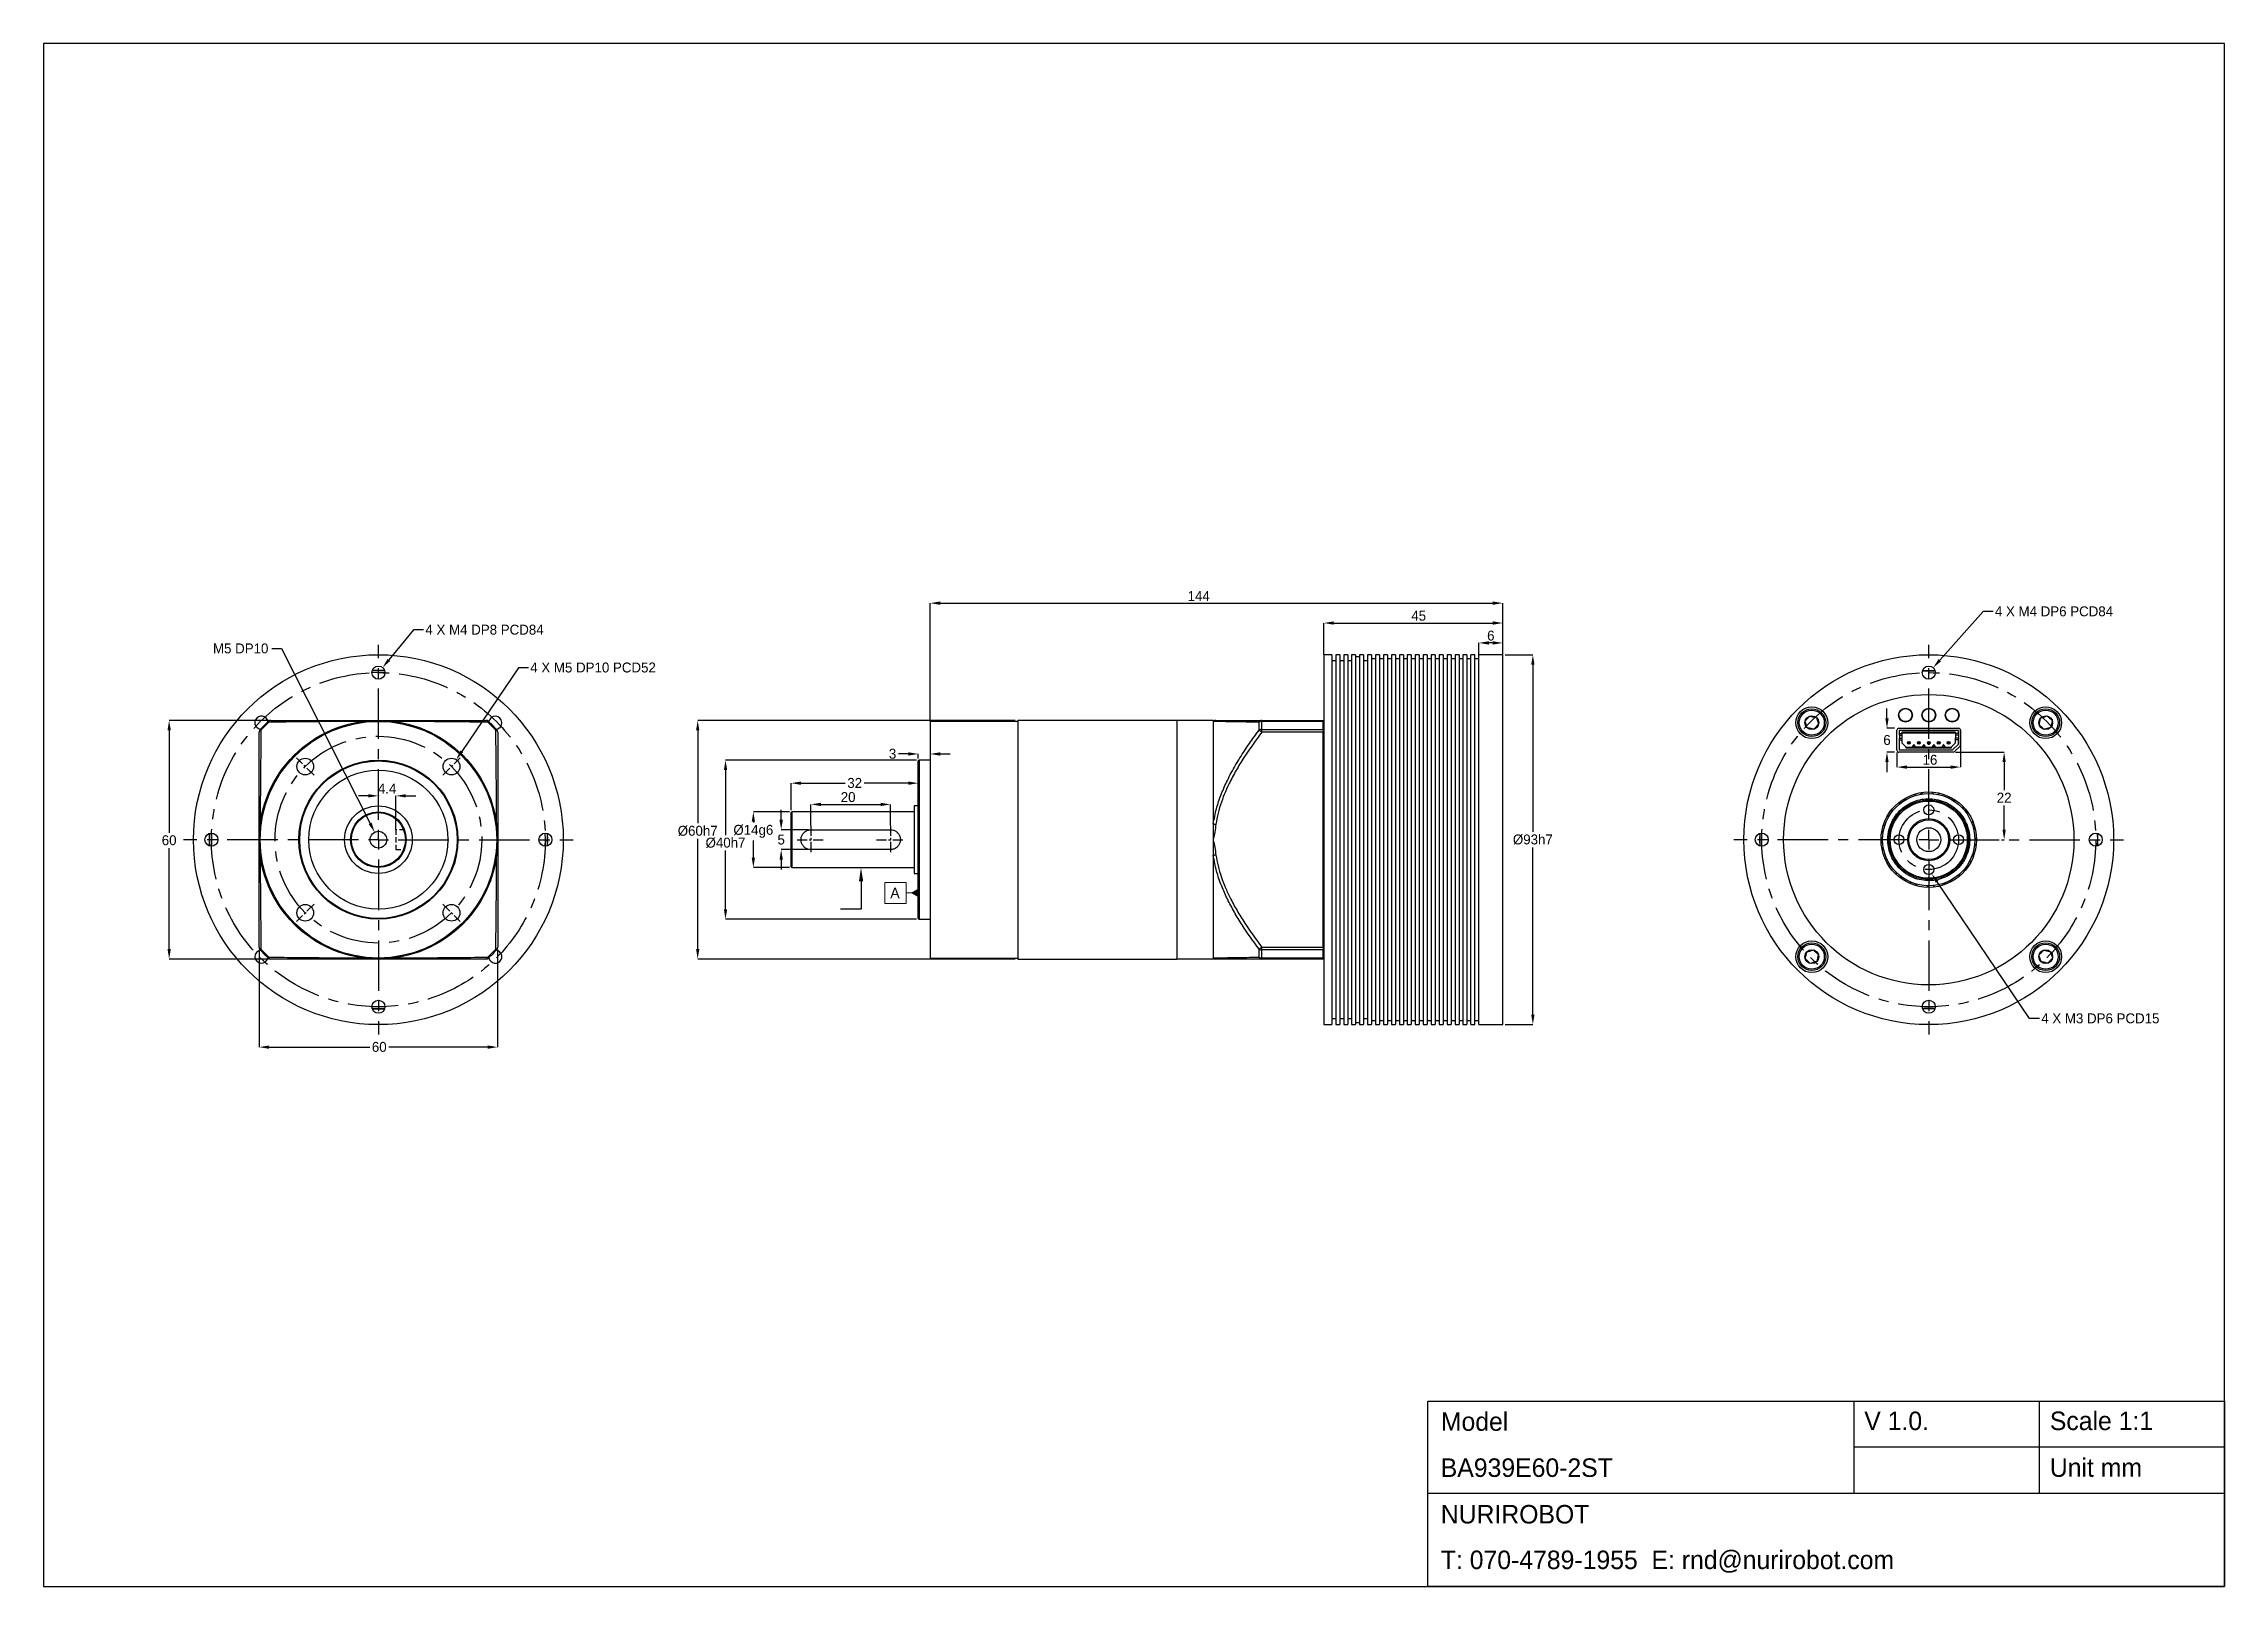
# Model space of a CAD drawing. Header units: millimetres. Extents: x 0 to 549, y 0 to 388.
import ezdxf

# ---------------------------------------------------------------- set-up
doc = ezdxf.new("R2010")
doc.units = ezdxf.units.MM
doc.header["$PDSIZE"] = -1
doc.linetypes.add('CENTERX2', pattern=[20.32, 12.7, -2.54, 2.54, -2.54])
doc.linetypes.add('HIDDEN', pattern=[1.905, 1.27, -0.635])
doc.layers.add('외형선', color=7, linetype='Continuous', lineweight=25)
for name, color, linetype in [('은선', 2, 'HIDDEN'), ('중심선', 1, 'CENTERX2'), ('치수', 3, 'Continuous')]:
    doc.layers.add(name, color=color, linetype=linetype)
doc.styles.add('SLDTEXTSTYLE0', font='GOTHIC.TTF')
doc.styles.get("Standard").update_dxf_attribs({"font": 'GOTHIC.TTF'})
doc.dimstyles.new('ISO-25', dxfattribs={"dimtxt": 2.5, "dimasz": 2.5, "dimexe": 0, "dimexo": 0.625, "dimtad": 0, "dimtih": 1, "dimtoh": 1, "dimtxsty": 'Standard', "dimcen": 0.09, "dimadec": 0, "dimazin": 0, "dimtfac": 1, "dimtofl": 0, "dimtmove": 0, "dimatfit": 3, "dimfxl": 1, "dimarcsym": 0})
doc.dimstyles.new('SLDDIMSTYLE0', dxfattribs={"dimtxt": 1.852083, "dimasz": 3.5, "dimexe": 0, "dimexo": 0.0625, "dimgap": 0.463021, "dimtad": 0, "dimtih": 1, "dimtoh": 1, "dimdec": 6, "dimrnd": 1e-09, "dimzin": 12, "dimdsep": 46, "dimtxsty": 'SLDTEXTSTYLE0', "dimblk1": 'NONE', "dimsah": 1, "dimcen": 0, "dimadec": 0, "dimazin": 3, "dimtfac": 1, "dimtmove": 0, "dimatfit": 3, "dimldrblk": 'NONE', "dimfxl": 1, "dimfrac": 2, "dimtolj": 1, "dimtzin": 12, "dimarcsym": 0})
doc.dimstyles.new('SLDDIMSTYLE1', dxfattribs={"dimtxt": 1.852083, "dimasz": 3.5, "dimexe": 0, "dimexo": 0.0625, "dimgap": 0.463021, "dimtad": 1, "dimrnd": 1e-09, "dimzin": 12, "dimdsep": 46, "dimtxsty": 'SLDTEXTSTYLE0', "dimsah": 1, "dimcen": 0.09, "dimadec": 0, "dimazin": 3, "dimtfac": 1, "dimtmove": 0, "dimatfit": 0, "dimfxl": 1, "dimfrac": 2, "dimtolj": 1, "dimtzin": 12, "dimarcsym": 0})
doc.dimstyles.new('SLDDIMSTYLE2', dxfattribs={"dimtxt": 1.852083, "dimasz": 3.5, "dimexe": 0, "dimexo": 0.0625, "dimgap": 0.463021, "dimtad": 1, "dimrnd": 1e-09, "dimzin": 12, "dimdsep": 46, "dimtxsty": 'SLDTEXTSTYLE0', "dimsah": 1, "dimcen": 0.09, "dimadec": 0, "dimazin": 3, "dimtfac": 1, "dimtofl": 0, "dimtmove": 0, "dimatfit": 3, "dimfxl": 1, "dimfrac": 2, "dimtolj": 1, "dimtzin": 12, "dimarcsym": 0})

msp = doc.modelspace()

# ---------------------------------------------------------------- texts
at = {"lineweight": -3, "attachment_point": 1}
for s, insert, char_height, width in [('Model', (351.4329973, 43.77047), 4.65805982, 15.371444518), ('V 1.0.', (457.9328586, 43.9388981), 4.65805982, 17.321842456), ('Scale 1:1', (504.6016244, 43.9461282), 4.65805982, 72.227342288), ('BA939E60-2ST', (351.407917, 32.1754238), 4.658059817, 57.117978815), ('Unit mm', (504.6016244, 32.1998506), 4.65805982, 76.429664826), ('NURIROBOT', (351.411119, 20.4643452), 4.65805982, 57.790732342), ('T: 070-4789-1955  E: rnd@nurirobot.com', (351.4258921, 9.0006072), 4.658059817, 121.970717065), ('T: 070-4789-1955  E: rnd@nurirobot.com', (351.4258921, 9.0006072), 4.658059817, 121.970717065)]:
    msp.add_mtext(s, dxfattribs=dict(at, insert=insert, char_height=char_height, width=width))

# ---------------------------------------------------------------- blocks, each defined once
blk = doc.blocks.new('_D')
at = {"layer": 'Defpoints', "color": 0}
for p in [(475.24, 230.96), (473.05, 228.5)]:
    blk.add_point(p, dxfattribs=at)
at = {"layer": '치수', "color": 0, "lineweight": -2}
for p, q in [((487.82, 245.07), (476.91, 232.83)), ((490.32, 245.07), (487.82, 245.07))]:
    blk.add_line(p, q, dxfattribs=at)
at = {"layer": '치수', "color": 0}
blk.add_solid([(476.6, 233.11), (477.22, 232.55), (475.24, 230.96)], dxfattribs=at)
at = {"layer": '치수', "color": 0, "insert": (490.78, 246.39), "char_height": 2.5, "attachment_point": 1, "style": 'SLDTEXTSTYLE0'}
blk.add_mtext('\\A1;4 X M4 DP6 PCD84\\P', dxfattribs=at)
blk = doc.blocks.new('_NONE')
blk = doc.blocks.new('_D_1')
at = {"layer": 'Defpoints', "color": 0}
for p in [(473.45, 181.27), (474.85, 179.19)]:
    blk.add_point(p, dxfattribs=at)
at = {"layer": '치수', "color": 0, "lineweight": -2}
for p, q in [((499.48, 142.74), (476.25, 177.12)), ((501.98, 142.74), (499.48, 142.74))]:
    blk.add_line(p, q, dxfattribs=at)
at = {"layer": '치수', "color": 0}
blk.add_solid([(476.59, 177.36), (475.9, 176.89), (474.85, 179.19)], dxfattribs=at)
at = {"layer": '치수', "color": 0, "insert": (502.44, 144.06), "char_height": 2.5, "attachment_point": 1, "style": 'SLDTEXTSTYLE0'}
blk.add_mtext('\\A1;4 X M3 DP6 PCD15\\P', dxfattribs=at)
blk = doc.blocks.new('_D_2')
at = {"layer": 'Defpoints', "color": 0}
for p in [(463.64, 215.73), (466.12, 215.73), (466.15, 209.73)]:
    blk.add_point(p, dxfattribs=at)
at = {"layer": '치수', "color": 0, "lineweight": -2}
for p, q in [((463.64, 218.23), (463.64, 220.73)), ((465.49, 215.73), (463.64, 215.73)), ((465.52, 209.73), (463.64, 209.73)), ((463.64, 207.23), (463.64, 204.73))]:
    blk.add_line(p, q, dxfattribs=at)
at = {"layer": '치수', "color": 0}
for points in [[(463.22, 218.23), (464.06, 218.23), (463.64, 215.73)], [(463.22, 207.23), (464.06, 207.23), (463.64, 209.73)]]:
    blk.add_solid(points, dxfattribs=at)
at = {"layer": '치수', "color": 0, "insert": (463.64, 214.04), "char_height": 2.5, "attachment_point": 2}
blk.add_mtext('6', dxfattribs=at)
blk = doc.blocks.new('_D_3')
at = {"layer": 'Defpoints', "color": 0}
for p in [(480.25, 209.73), (493.11, 187.73), (493.11, 187.73)]:
    blk.add_point(p, dxfattribs=at)
at = {"layer": '치수', "color": 0, "lineweight": -2}
for p, q in [((480.87, 209.73), (493.11, 209.73)), ((493.11, 207.23), (493.11, 200.16)), ((493.11, 190.23), (493.11, 196.35)), ((492.48, 187.73), (493.11, 187.73))]:
    blk.add_line(p, q, dxfattribs=at)
at = {"layer": '치수', "color": 0}
for points in [[(492.69, 207.23), (493.52, 207.23), (493.11, 209.73)], [(492.69, 190.23), (493.52, 190.23), (493.11, 187.73)]]:
    blk.add_solid(points, dxfattribs=at)
at = {"layer": '치수', "color": 0, "insert": (493.11, 199.54), "char_height": 2.5, "attachment_point": 2}
blk.add_mtext('22', dxfattribs=at)
blk = doc.blocks.new('_D_4')
at = {"layer": 'Defpoints', "color": 0}
for p in [(466.15, 209.73), (482.15, 211.55), (482.15, 205.98)]:
    blk.add_point(p, dxfattribs=at)
at = {"layer": '치수', "color": 0, "lineweight": -2}
for p, q in [((466.15, 209.67), (466.15, 205.98)), ((482.15, 211.48), (482.15, 205.98)), ((468.65, 205.98), (479.65, 205.98))]:
    blk.add_line(p, q, dxfattribs=at)
at = {"layer": '치수', "color": 0}
for points in [[(468.65, 206.39), (468.65, 205.56), (466.15, 205.98)], [(479.65, 206.39), (479.65, 205.56), (482.15, 205.98)]]:
    blk.add_solid(points, dxfattribs=at)
at = {"layer": '치수', "color": 0, "insert": (474.45, 209.07), "char_height": 2.5, "attachment_point": 2, "style": 'SLDTEXTSTYLE0'}
blk.add_mtext('\\A1;16', dxfattribs=at)
blk = doc.blocks.new('SW_CENTERMARKSYMBOL_4')
at = {"layer": '중심선', "color": 0}
for p, q in [((0, 5), (0, 49)), ((-5, 0), (-49, 0)), ((0, 0), (-2.5, 0)), ((0, 0), (0, 2.5)), ((0, 0), (0, -2.5)), ((0, 0), (2.5, 0)), ((5, 0), (49, 0)), ((0, -5), (0, -49))]:
    blk.add_line(p, q, dxfattribs=at)
blk = doc.blocks.new('_D_5')
at = {"layer": 'Defpoints', "color": 0}
for p in [(367, 234.23), (374.57, 234.23), (367, 141.23)]:
    blk.add_point(p, dxfattribs=at)
at = {"layer": '치수', "color": 0, "lineweight": -2}
for p, q in [((367.62, 234.23), (374.57, 234.23)), ((374.57, 231.73), (374.57, 189.67)), ((374.57, 143.73), (374.57, 185.79)), ((367.62, 141.23), (374.57, 141.23))]:
    blk.add_line(p, q, dxfattribs=at)
at = {"layer": '치수', "color": 0}
for points in [[(374.16, 231.73), (374.99, 231.73), (374.57, 234.23)], [(374.16, 143.73), (374.99, 143.73), (374.57, 141.23)]]:
    blk.add_solid(points, dxfattribs=at)
at = {"layer": '치수', "color": 0, "insert": (374.57, 189.04), "char_height": 2.5, "attachment_point": 2}
blk.add_mtext('%%c93h7', dxfattribs=at)
blk = doc.blocks.new('_D_6')
at = {"layer": 'Defpoints', "color": 0}
for p in [(361, 237.2), (361, 234.23), (367, 234.23)]:
    blk.add_point(p, dxfattribs=at)
at = {"layer": '치수', "color": 0, "lineweight": -2}
for p, q in [((361, 234.29), (361, 237.2)), ((364.5, 237.2), (363.5, 237.2)), ((367, 234.29), (367, 237.2))]:
    blk.add_line(p, q, dxfattribs=at)
at = {"layer": '치수', "color": 0}
for points in [[(363.5, 237.62), (363.5, 236.78), (361, 237.2)], [(364.5, 237.62), (364.5, 236.78), (367, 237.2)]]:
    blk.add_solid(points, dxfattribs=at)
at = {"layer": '치수', "color": 0, "insert": (364, 240.29), "char_height": 2.5, "attachment_point": 2, "style": 'SLDTEXTSTYLE0'}
blk.add_mtext('\\A1;6', dxfattribs=at)
blk = doc.blocks.new('_D_7')
at = {"layer": 'Defpoints', "color": 0}
for p in [(367, 242.2), (322, 234.23), (367, 234.23)]:
    blk.add_point(p, dxfattribs=at)
at = {"layer": '치수', "color": 0, "lineweight": -2}
for p, q in [((322, 234.29), (322, 242.2)), ((324.5, 242.2), (364.5, 242.2)), ((367, 234.29), (367, 242.2))]:
    blk.add_line(p, q, dxfattribs=at)
at = {"layer": '치수', "color": 0}
for points in [[(324.5, 242.62), (324.5, 241.78), (322, 242.2)], [(364.5, 242.62), (364.5, 241.78), (367, 242.2)]]:
    blk.add_solid(points, dxfattribs=at)
at = {"layer": '치수', "color": 0, "insert": (345.85, 245.29), "char_height": 2.5, "attachment_point": 2, "style": 'SLDTEXTSTYLE0'}
blk.add_mtext('\\A1;45', dxfattribs=at)
blk = doc.blocks.new('_D_8')
at = {"layer": 'Defpoints', "color": 0}
for p in [(185.51, 190.23), (193, 190.23), (193, 185.23)]:
    blk.add_point(p, dxfattribs=at)
at = {"layer": '치수', "color": 0, "lineweight": -2}
for p, q in [((185.51, 192.73), (185.51, 195.23)), ((192.37, 190.23), (185.51, 190.23)), ((192.37, 185.23), (185.51, 185.23)), ((185.51, 182.73), (185.51, 180.23))]:
    blk.add_line(p, q, dxfattribs=at)
at = {"layer": '치수', "color": 0}
for points in [[(185.1, 192.73), (185.93, 192.73), (185.51, 190.23)], [(185.1, 182.73), (185.93, 182.73), (185.51, 185.23)]]:
    blk.add_solid(points, dxfattribs=at)
at = {"layer": '치수', "color": 0, "insert": (185.51, 189.01), "char_height": 2.5, "attachment_point": 2}
blk.add_mtext('5', dxfattribs=at)
blk = doc.blocks.new('_D_9')
at = {"layer": 'Defpoints', "color": 0}
for p in [(178.51, 194.73), (188.2, 194.73), (188.2, 180.73)]:
    blk.add_point(p, dxfattribs=at)
at = {"layer": '치수', "color": 0, "lineweight": -2}
for p, q in [((187.57, 194.73), (178.51, 194.73)), ((178.51, 192.23), (178.51, 192.07)), ((178.51, 183.23), (178.51, 187.54)), ((187.57, 180.73), (178.51, 180.73))]:
    blk.add_line(p, q, dxfattribs=at)
at = {"layer": '치수', "color": 0}
for points in [[(178.1, 192.23), (178.93, 192.23), (178.51, 194.73)], [(178.1, 183.23), (178.93, 183.23), (178.51, 180.73)]]:
    blk.add_solid(points, dxfattribs=at)
at = {"layer": '치수', "color": 0, "insert": (178.51, 191.45), "char_height": 2.5, "attachment_point": 2}
blk.add_mtext('%%c14g6', dxfattribs=at)
blk = doc.blocks.new('_D_10')
at = {"layer": 'Defpoints', "color": 0}
for p in [(213, 196.6), (193, 191.23), (213, 191.23)]:
    blk.add_point(p, dxfattribs=at)
at = {"layer": '치수', "color": 0, "lineweight": -2}
for p, q in [((193, 191.29), (193, 196.6)), ((195.5, 196.6), (210.5, 196.6)), ((213, 191.29), (213, 196.6))]:
    blk.add_line(p, q, dxfattribs=at)
at = {"layer": '치수', "color": 0}
for points in [[(195.5, 197.01), (195.5, 196.18), (193, 196.6)], [(210.5, 197.01), (210.5, 196.18), (213, 196.6)]]:
    blk.add_solid(points, dxfattribs=at)
at = {"layer": '치수', "color": 0, "insert": (202.35, 199.69), "char_height": 2.5, "attachment_point": 2, "style": 'SLDTEXTSTYLE0'}
blk.add_mtext('\\A1;20', dxfattribs=at)
blk = doc.blocks.new('_D_11')
at = {"layer": 'Defpoints', "color": 0}
for p in [(220, 201.94), (220, 200.65), (188, 194.53)]:
    blk.add_point(p, dxfattribs=at)
at = {"layer": '치수', "color": 0, "lineweight": -2}
for p, q in [((188, 195.15), (188, 201.94)), ((190.5, 201.94), (201.57, 201.94)), ((217.5, 201.94), (206.42, 201.94)), ((220, 201.27), (220, 201.94))]:
    blk.add_line(p, q, dxfattribs=at)
at = {"layer": '치수', "color": 0}
for points in [[(190.5, 202.36), (190.5, 201.52), (188, 201.94)], [(217.5, 202.36), (217.5, 201.52), (220, 201.94)]]:
    blk.add_solid(points, dxfattribs=at)
at = {"layer": '치수', "color": 0, "insert": (204, 203.25), "char_height": 2.5, "attachment_point": 2}
blk.add_mtext('32', dxfattribs=at)
blk = doc.blocks.new('_D_12')
at = {"layer": 'Defpoints', "color": 0}
for p in [(223, 217.48), (223, 209.28), (220, 207.53)]:
    blk.add_point(p, dxfattribs=at)
at = {"layer": '치수', "color": 0, "lineweight": -2}
for p, q in [((223, 216.85), (223, 209.28)), ((217.5, 209.28), (215, 209.28)), ((220, 208.15), (220, 209.28)), ((225.5, 209.28), (228, 209.28))]:
    blk.add_line(p, q, dxfattribs=at)
at = {"layer": '치수', "color": 0}
for points in [[(217.5, 209.7), (217.5, 208.86), (220, 209.28)], [(225.5, 209.7), (225.5, 208.86), (223, 209.28)]]:
    blk.add_solid(points, dxfattribs=at)
at = {"layer": '치수', "color": 0, "insert": (213.53, 210.59), "char_height": 2.5, "attachment_point": 2}
blk.add_mtext('3', dxfattribs=at)
blk = doc.blocks.new('_D_13')
at = {"layer": 'Defpoints', "color": 0}
for p in [(367, 247.2), (367, 234.23), (223, 217.48)]:
    blk.add_point(p, dxfattribs=at)
at = {"layer": '치수', "color": 0, "lineweight": -2}
for p, q in [((223, 217.54), (223, 247.2)), ((225.5, 247.2), (364.5, 247.2)), ((367, 234.29), (367, 247.2))]:
    blk.add_line(p, q, dxfattribs=at)
at = {"layer": '치수', "color": 0}
for points in [[(225.5, 247.62), (225.5, 246.78), (223, 247.2)], [(364.5, 247.62), (364.5, 246.78), (367, 247.2)]]:
    blk.add_solid(points, dxfattribs=at)
at = {"layer": '치수', "color": 0, "insert": (290.53, 250.23), "char_height": 2.5, "attachment_point": 2, "style": 'SLDTEXTSTYLE0'}
blk.add_mtext('\\A1;144', dxfattribs=at)
blk = doc.blocks.new('_D_14')
at = {"layer": 'Defpoints', "color": 0}
for p in [(171.51, 207.73), (220.2, 207.73), (220.2, 167.73)]:
    blk.add_point(p, dxfattribs=at)
at = {"layer": '치수', "color": 0, "lineweight": -2}
for p, q in [((219.57, 207.73), (171.51, 207.73)), ((171.51, 205.23), (171.51, 188.86)), ((171.51, 170.23), (171.51, 184.98)), ((219.57, 167.73), (171.51, 167.73))]:
    blk.add_line(p, q, dxfattribs=at)
at = {"layer": '치수', "color": 0}
for points in [[(171.1, 205.23), (171.93, 205.23), (171.51, 207.73)], [(171.1, 170.23), (171.93, 170.23), (171.51, 167.73)]]:
    blk.add_solid(points, dxfattribs=at)
at = {"layer": '치수', "color": 0, "insert": (171.51, 188.23), "char_height": 2.5, "attachment_point": 2}
blk.add_mtext('%%c40h7', dxfattribs=at)
blk = doc.blocks.new('_D_15')
at = {"layer": 'Defpoints', "color": 0}
for p in [(164.51, 217.73), (245, 217.73), (245, 157.73)]:
    blk.add_point(p, dxfattribs=at)
at = {"layer": '치수', "color": 0, "lineweight": -2}
for p, q in [((244.37, 217.73), (164.51, 217.73)), ((164.51, 215.23), (164.51, 191.84)), ((164.51, 160.23), (164.51, 187.97)), ((244.37, 157.73), (164.51, 157.73))]:
    blk.add_line(p, q, dxfattribs=at)
at = {"layer": '치수', "color": 0}
for points in [[(164.1, 215.23), (164.93, 215.23), (164.51, 217.73)], [(164.1, 160.23), (164.93, 160.23), (164.51, 157.73)]]:
    blk.add_solid(points, dxfattribs=at)
at = {"layer": '치수', "color": 0, "insert": (164.51, 191.22), "char_height": 2.5, "attachment_point": 2}
blk.add_mtext('%%c60h7', dxfattribs=at)
blk = doc.blocks.new('SW_DATUMTAG_0')
at = {"color": 0, "linetype": 'Continuous', "lineweight": 18}
for p, q in [((-3.72, 2.63), (-3.72, 7.94)), ((-3.72, 7.94), (1.59, 7.94)), ((1.59, 7.94), (1.59, 2.63)), ((1.59, 2.63), (-3.72, 2.63)), ((4.66, 5.29), (1.59, 5.29))]:
    blk.add_line(p, q, dxfattribs=at)
at = {"color": 0, "linetype": 'Continuous', "lineweight": 0}
blk.add_solid([(4.66, 4.22), (4.66, 6.35), (2.81, 5.29)], dxfattribs=at)
at = {"color": 0, "linetype": 'Continuous', "lineweight": 0, "insert": (-2.38, 6.6), "char_height": 2.66, "attachment_point": 1, "style": 'SLDTEXTSTYLE0'}
blk.add_mtext('A', dxfattribs=at)
blk = doc.blocks.new('_D_16')
at = {"layer": 'Defpoints', "color": 0}
for p in [(84.2, 198.75), (88.6, 198.75), (88.6, 190.23)]:
    blk.add_point(p, dxfattribs=at)
at = {"layer": '치수', "color": 0, "lineweight": -2}
for p, q in [((81.7, 198.75), (79.2, 198.75)), ((84.2, 198.81), (84.2, 198.75)), ((88.6, 190.29), (88.6, 198.75)), ((91.1, 198.75), (93.6, 198.75))]:
    blk.add_line(p, q, dxfattribs=at)
at = {"layer": '치수', "color": 0}
for points in [[(81.7, 199.17), (81.7, 198.34), (84.2, 198.75)], [(91.1, 199.17), (91.1, 198.34), (88.6, 198.75)]]:
    blk.add_solid(points, dxfattribs=at)
at = {"layer": '치수', "color": 0, "insert": (86.4, 201.83), "char_height": 2.5, "attachment_point": 2, "style": 'SLDTEXTSTYLE0'}
blk.add_mtext('\\A1;4.4', dxfattribs=at)
blk = doc.blocks.new('_D_17')
at = {"layer": 'Defpoints', "color": 0}
for p in [(85.25, 231), (83.15, 228.46)]:
    blk.add_point(p, dxfattribs=at)
at = {"layer": '치수', "color": 0, "lineweight": -2}
for p, q in [((93.07, 240.46), (86.85, 232.93)), ((95.57, 240.46), (93.07, 240.46))]:
    blk.add_line(p, q, dxfattribs=at)
at = {"layer": '치수', "color": 0}
blk.add_solid([(86.52, 233.19), (87.17, 232.66), (85.25, 231)], dxfattribs=at)
at = {"layer": '치수', "color": 0, "insert": (96.03, 241.78), "char_height": 2.5, "attachment_point": 1, "style": 'SLDTEXTSTYLE0'}
blk.add_mtext('\\A1;4 X M4 DP8 PCD84\\P', dxfattribs=at)
blk = doc.blocks.new('_D_18')
at = {"layer": 'Defpoints', "color": 0}
for p in [(83.25, 189.6), (85.15, 185.86)]:
    blk.add_point(p, dxfattribs=at)
at = {"layer": '치수', "color": 0, "lineweight": -2}
for p, q in [((57.36, 235.76), (59.86, 235.76)), ((59.86, 235.76), (82.12, 191.83))]:
    blk.add_line(p, q, dxfattribs=at)
at = {"layer": '치수', "color": 0}
blk.add_solid([(82.5, 192.02), (81.75, 191.64), (83.25, 189.6)], dxfattribs=at)
at = {"layer": '치수', "color": 0, "insert": (42.6, 237.07), "char_height": 2.5, "attachment_point": 1, "style": 'SLDTEXTSTYLE0'}
blk.add_mtext('\\A1;M5 DP10\\P', dxfattribs=at)
blk = doc.blocks.new('_D_19')
at = {"layer": 'Defpoints', "color": 0}
for p in [(101.41, 204.38), (103.77, 207.85)]:
    blk.add_point(p, dxfattribs=at)
at = {"layer": '치수', "color": 0, "lineweight": -2}
for p, q in [((119.43, 230.96), (105.17, 209.92)), ((121.93, 230.96), (119.43, 230.96))]:
    blk.add_line(p, q, dxfattribs=at)
at = {"layer": '치수', "color": 0}
blk.add_solid([(104.82, 210.16), (105.51, 209.69), (103.77, 207.85)], dxfattribs=at)
at = {"layer": '치수', "color": 0, "insert": (122.4, 232.27), "char_height": 2.5, "attachment_point": 1, "style": 'SLDTEXTSTYLE0'}
blk.add_mtext('\\A1;4 X M5 DP10 PCD52\\P', dxfattribs=at)
blk = doc.blocks.new('_D_20')
at = {"layer": 'Defpoints', "color": 0}
for p in [(54.2, 160.69), (114.2, 160.69), (114.2, 135.57)]:
    blk.add_point(p, dxfattribs=at)
at = {"layer": '치수', "color": 0, "lineweight": -2}
for p, q in [((54.2, 160.07), (54.2, 135.57)), ((114.2, 160.07), (114.2, 135.57)), ((56.7, 135.57), (82.03, 135.57)), ((111.7, 135.57), (86.8, 135.57))]:
    blk.add_line(p, q, dxfattribs=at)
at = {"layer": '치수', "color": 0}
for points in [[(56.7, 135.99), (56.7, 135.16), (54.2, 135.57)], [(111.7, 135.99), (111.7, 135.16), (114.2, 135.57)]]:
    blk.add_solid(points, dxfattribs=at)
at = {"layer": '치수', "color": 0, "insert": (84.42, 136.88), "char_height": 2.5, "attachment_point": 2}
blk.add_mtext('60', dxfattribs=at)
blk = doc.blocks.new('_D_21')
at = {"layer": 'Defpoints', "color": 0}
for p in [(31.57, 217.73), (57.16, 217.73), (57.16, 157.73)]:
    blk.add_point(p, dxfattribs=at)
at = {"layer": '치수', "color": 0, "lineweight": -2}
for p, q in [((56.54, 217.73), (31.57, 217.73)), ((31.57, 215.23), (31.57, 189.46)), ((31.57, 160.23), (31.57, 185.59)), ((56.54, 157.73), (31.57, 157.73))]:
    blk.add_line(p, q, dxfattribs=at)
at = {"layer": '치수', "color": 0}
for points in [[(31.16, 215.23), (31.99, 215.23), (31.57, 217.73)], [(31.16, 160.23), (31.99, 160.23), (31.57, 157.73)]]:
    blk.add_solid(points, dxfattribs=at)
at = {"layer": '치수', "color": 0, "insert": (31.57, 188.84), "char_height": 2.5, "attachment_point": 2}
blk.add_mtext('60', dxfattribs=at)
blk = doc.blocks.new('SW_CENTERMARKSYMBOL_11')
at = {"layer": '중심선', "color": 0}
for p, q in [((0, 5), (0, 49)), ((-5, 0), (-49, 0)), ((0, 0), (-2.5, 0)), ((0, 0), (0, 2.5)), ((0, 0), (0, -2.5)), ((0, 0), (2.5, 0)), ((5, 0), (49, 0)), ((0, -5), (0, -49))]:
    blk.add_line(p, q, dxfattribs=at)
blk = doc.blocks.new('A')
at = {"lineweight": -3}
for p, q in [((2066.56, -855.31), (1769.56, -855.31)), ((1769.56, -855.31), (1769.56, -1065.31)), ((2066.56, -1065.31), (2066.56, -855.31)), ((1769.56, -1065.31), (1769.56, -1275.31)), ((2066.56, -1275.31), (2066.56, -1065.31)), ((1769.56, -1275.31), (2066.56, -1275.31))]:
    blk.add_line(p, q, dxfattribs=at)
blk = doc.blocks.new('*U46')
at = {"layer": '중심선', "ltscale": 0.2}
blk.add_line((-2.19, -2.19), (2.19, 2.19), dxfattribs=at)
blk = doc.blocks.new('*U47')
at = {"color": 0, "linetype": 'ByBlock', "lineweight": -2}
for p, rotation in [((65.82, 206.11), 89.99999999999999), ((65.82, 169.34), 180), ((102.59, 169.34), 270)]:
    blk.add_blockref('*U46', p, dxfattribs=dict(at, rotation=rotation))
blk.add_blockref('*U46', (102.59, 206.11), dxfattribs=at)

# ---------------------------------------------------------------- dimensions: what is measured, and where the dimension line sits
at = {"layer": '치수'}
for base, p1, p2, dimstyle, override, picture, middle in [((366.9953886, 247.2004098), (222.9953886, 217.4793533), (366.9953886, 234.2293533), 'SLDDIMSTYLE2', {"dimtxt": 2.5, "dimasz": 2.5, "dimtofl": 0, "dimtmove": 0}, '_D_13', (290.5314694, 247.2004098)), ((366.9953886, 242.2004098), (321.9953886, 234.2293533), (366.9953886, 234.2293533), 'SLDDIMSTYLE2', {"dimtxt": 2.5, "dimasz": 2.5, "dimtofl": 0, "dimtmove": 0}, '_D_7', (345.8499651, 242.2004098)), ((360.9953886, 237.2004098), (366.9953886, 234.2293533), (360.9953886, 234.2293533), 'SLDDIMSTYLE1', {"dimtxt": 2.5, "dimasz": 2.5, "dimtofl": 0, "dimtmove": 0}, '_D_6', (363.9953886, 237.2004098)), ((482.1461316, 205.9781758), (466.1461316, 209.7293533), (482.1461316, 211.5466294), 'SLDDIMSTYLE1', {"dimtxt": 2.5, "dimasz": 2.5, "dimtofl": 0}, '_D_4', (474.4530076, 205.9781758)), ((88.6032929, 198.7521002), (84.2032929, 198.7521002), (88.6032929, 190.2293533), 'SLDDIMSTYLE1', {"dimtxt": 2.5, "dimasz": 2.5, "dimtofl": 0}, '_D_16', (86.4032929, 198.7521002)), ((212.9953843, 196.597293), (192.9953885, 191.2293533), (212.9953843, 191.2293533), 'SLDDIMSTYLE2', {"dimtxt": 2.5, "dimasz": 2.5, "dimtofl": 0}, '_D_10', (202.34752, 196.597293))]:
    dim = msp.add_linear_dim(base=base, p1=p1, p2=p2, dimstyle=dimstyle, override=override, dxfattribs=at)
    dim.commit()
    dim.dimension.update_dxf_attribs({"geometry": picture, "text_midpoint": middle, "dimtype": 160})
for p1, p2, text, picture, middle in [((83.1526877, 228.4570606), (85.2538981, 231.001646), '4 X M4 DP8 PCD84\\P', '_D_17', (111.4124505, 240.4634293)), ((473.0485311, 228.4973739), (475.2437321, 230.9613326), '4 X M4 DP6 PCD84\\P', '_D', (506.1610383, 245.0723975)), ((85.1528153, 185.856279), (83.2537705, 189.6024276), 'M5 DP10\\P', '_D_18', (49.7438085, 235.7599329)), ((101.409458, 204.376063), (103.7666804, 207.8521962), '4 X M5 DP10 PCD52\\P', '_D_19', (138.7261761, 230.955311)), ((473.4462886, 181.2650752), (474.8459746, 179.1936314), '4 X M3 DP6 PCD15\\P', '_D_1', (517.7911055, 142.7436439))]:
    dim = msp.add_diameter_dim_2p(p1=p1, p2=p2, text=text, dimstyle='SLDDIMSTYLE0', override={"dimtxt": 2.5, "dimasz": 2.5, "dimpost": '<>', "dimtofl": 0}, dxfattribs=at)
    dim.commit()
    dim.dimension.update_dxf_attribs({"geometry": picture, "text_midpoint": middle, "dimtype": 163})
for base, p1, p2, text, picture, middle in [((374.5734633, 234.2293533), (366.9953886, 141.2293533), (366.9953886, 234.2293533), '%%c<>h7', '_D_5', (374.5734633, 187.7293533)), ((164.5125749, 217.7293533), (244.9953886, 157.7293533), (244.9953886, 217.7293533), '%%c<>h7', '_D_15', (164.5125749, 189.9047265)), ((171.5125749, 207.7293533), (220.1953886, 167.7293533), (220.1953886, 207.7293533), '%%c<>h7', '_D_14', (171.5125749, 186.9209658)), ((178.5125749, 194.7293533), (188.1953886, 180.7293533), (188.1953886, 194.7293533), '%%c<>g6', '_D_9', (178.5125749, 189.8051832))]:
    dim = msp.add_linear_dim(base=base, p1=p1, p2=p2, angle=90, text=text, dimstyle='ISO-25', dxfattribs=at)
    dim.commit()
    dim.dimension.update_dxf_attribs({"geometry": picture, "text_midpoint": middle, "dimtype": 160})
for base, p1, p2, picture, middle in [((463.6398214, 215.7293533), (466.1461316, 209.7293533), (466.1167732, 215.7293533), '_D_2', (463.6398214, 212.7293533)), ((31.573294, 217.7293533), (57.1640159, 157.7293533), (57.1640159, 217.7293533), '_D_21', (31.573294, 187.52335)), ((493.1058424, 187.7293533), (480.2461316, 209.7293533), (493.1058424, 187.7293533), '_D_3', (493.1058424, 198.2547364))]:
    dim = msp.add_linear_dim(base=base, p1=p1, p2=p2, angle=90, dimstyle='ISO-25', dxfattribs=at)
    dim.commit()
    dim.dimension.update_dxf_attribs({"geometry": picture, "text_midpoint": middle, "dimtype": 160})
for base, p1, p2, picture, middle in [((222.9953886, 209.2816594), (219.9953886, 207.5293533), (222.9953886, 217.4793533), '_D_12', (213.5342227, 209.2816594)), ((219.9953886, 201.9394731), (187.9953886, 194.5293533), (219.9953886, 200.6473518), '_D_11', (203.9953886, 201.9394731)), ((114.2032929, 135.5716924), (54.2032929, 160.6900763), (114.2032929, 160.6900763), '_D_20', (84.4151822, 135.5716924))]:
    dim = msp.add_linear_dim(base=base, p1=p1, p2=p2, dimstyle='ISO-25', dxfattribs=at)
    dim.commit()
    dim.dimension.update_dxf_attribs({"geometry": picture, "text_midpoint": middle, "dimtype": 160})
dim = msp.add_linear_dim(base=(185.5125749, 190.2293533), p1=(192.9953886, 185.2293533), p2=(192.9953886, 190.2293533), angle=90, dimstyle='ISO-25', override={"dimtmove": 0}, dxfattribs=at)
dim.commit()
dim.dimension.update_dxf_attribs({"geometry": '_D_8', "text_midpoint": (185.5125749, 187.7293533), "dimtype": 160})

# ---------------------------------------------------------------- linework, layer by layer
at = {"lineweight": -3}
msp.add_line((455.340426, 46.5805982), (455.340426, 23.4429838), dxfattribs=at)
at = {"lineweight": -3, "ltscale": 3}
for p, q in [((501.9210242, 46.5805982), (501.9210242, 23.4429838)), ((455.340426, 35.0881333), (548.5016224, 35.0881333)), ((455.340426, 35.0881333), (548.5016224, 35.0881333)), ((348.1439564, 23.4429838), (548.5016224, 23.4429838)), ((348.1439564, 23.4429838), (548.5016224, 23.4429838))]:
    msp.add_line(p, q, dxfattribs=at)
msp.add_lwpolyline([(348.1439564, 0), (348.1439564, 46.5805982), (548.5016224, 46.5805982), (548.5016224, 0)], close=True, dxfattribs=at)
msp.add_lwpolyline([(348.1439564, 0), (348.1439564, 46.5805982), (548.5016224, 46.5805982), (548.5016224, 0)], close=True, dxfattribs=at)
at = {"layer": '외형선', "linetype": 'Continuous', "lineweight": 25}
for p, q in [((323.9953883, 234.2293549), (321.9953879, 234.2293549)), ((321.9953879, 234.2293549), (321.9953879, 141.2293517)), ((323.9953883, 234.2293549), (323.9953883, 141.2293517)), ((324.9953884, 232.7293538), (323.9953883, 232.7293538)), ((325.9953886, 234.2293549), (324.9953884, 234.2293549)), ((324.9953884, 234.2293549), (324.9953884, 141.2293517)), ((325.9953886, 234.2293549), (325.9953886, 141.2293517)), ((326.9953888, 232.7293538), (325.9953886, 232.7293538)), ((327.9953889, 234.2293549), (326.9953888, 234.2293549)), ((326.9953888, 234.2293549), (326.9953888, 141.2293517)), ((327.9953889, 234.2293549), (327.9953889, 141.2293517)), ((328.9953891, 232.7293538), (327.9953889, 232.7293538)), ((329.9953892, 234.2293549), (328.9953891, 234.2293549)), ((328.9953891, 234.2293549), (328.9953891, 141.2293517)), ((329.9953892, 234.2293549), (329.9953892, 141.2293517)), ((330.9953885, 233.729351), (329.9953892, 233.729351)), ((331.9953886, 234.2293549), (330.9953885, 234.2293549)), ((330.9953885, 234.2293549), (330.9953885, 141.2293517)), ((331.9953886, 234.2293549), (331.9953886, 141.2293517)), ((332.9953888, 232.7293538), (331.9953886, 232.7293538)), ((333.995389, 234.2293549), (332.9953888, 234.2293549)), ((332.9953888, 234.2293549), (332.9953888, 141.2293517)), ((333.995389, 234.2293549), (333.995389, 141.2293517)), ((334.9953882, 233.2293524), (333.995389, 233.2293524)), ((335.9953884, 234.2293549), (334.9953882, 234.2293549)), ((334.9953882, 234.2293549), (334.9953882, 141.2293517)), ((335.9953884, 234.2293549), (335.9953884, 141.2293517)), ((336.9953885, 233.2293524), (335.9953884, 233.2293524)), ((337.9953887, 234.2293549), (336.9953885, 234.2293549)), ((336.9953885, 234.2293549), (336.9953885, 141.2293517)), ((337.9953887, 234.2293549), (337.9953887, 141.2293517)), ((338.9953884, 233.2293524), (337.9953887, 233.2293524)), ((339.9953886, 234.2293549), (338.9953884, 234.2293549)), ((338.9953884, 234.2293549), (338.9953884, 141.2293517)), ((339.9953886, 234.2293549), (339.9953886, 141.2293517)), ((340.9953887, 233.2293524), (339.9953886, 233.2293524)), ((341.9953884, 234.2293549), (340.9953887, 234.2293549)), ((340.9953887, 234.2293549), (340.9953887, 141.2293517)), ((341.9953884, 234.2293549), (341.9953884, 141.2293517)), ((342.9953886, 233.2293524), (341.9953884, 233.2293524)), ((343.9953885, 234.2293549), (342.9953886, 234.2293549)), ((342.9953886, 234.2293549), (342.9953886, 141.2293517)), ((343.9953885, 234.2293549), (343.9953885, 141.2293517)), ((344.9953886, 233.2293524), (343.9953885, 233.2293524)), ((345.9953886, 234.2293549), (344.9953886, 234.2293549)), ((344.9953886, 234.2293549), (344.9953886, 141.2293517)), ((345.9953886, 234.2293549), (345.9953886, 141.2293517)), ((346.9953886, 233.2293524), (345.9953886, 233.2293524)), ((347.9953886, 234.2293549), (346.9953886, 234.2293549)), ((346.9953886, 234.2293549), (346.9953886, 141.2293517)), ((347.9953886, 234.2293549), (347.9953886, 141.2293517)), ((348.9953886, 233.2293524), (347.9953886, 233.2293524)), ((349.9953886, 234.2293549), (348.9953886, 234.2293549)), ((348.9953886, 234.2293549), (348.9953886, 141.2293517)), ((349.9953886, 234.2293549), (349.9953886, 141.2293517)), ((350.9953885, 233.2293524), (349.9953886, 233.2293524)), ((351.9953887, 234.2293549), (350.9953885, 234.2293549)), ((350.9953885, 234.2293549), (350.9953885, 141.2293517)), ((351.9953887, 234.2293549), (351.9953887, 141.2293517)), ((352.9953888, 233.2293524), (351.9953887, 233.2293524)), ((353.9953885, 234.2293549), (352.9953888, 234.2293549)), ((352.9953888, 234.2293549), (352.9953888, 141.2293517)), ((353.9953885, 234.2293549), (353.9953885, 141.2293517)), ((354.9953887, 233.2293524), (353.9953885, 233.2293524)), ((355.9953889, 234.2293549), (354.9953887, 234.2293549)), ((354.9953887, 234.2293549), (354.9953887, 141.2293517)), ((355.9953889, 234.2293549), (355.9953889, 141.2293517)), ((356.995389, 233.2293524), (355.9953889, 233.2293524)), ((357.9953883, 234.2293549), (356.995389, 234.2293549)), ((356.995389, 234.2293549), (356.995389, 141.2293517)), ((357.9953883, 234.2293549), (357.9953883, 141.2293517)), ((358.9953884, 233.2293524), (357.9953883, 233.2293524)), ((359.9953886, 234.2293549), (358.9953884, 234.2293549)), ((358.9953884, 141.2293517), (358.9953884, 234.2293549)), ((359.9953886, 141.2293517), (359.9953886, 234.2293549)), ((360.9953887, 233.2293524), (359.9953886, 233.2293524)), ((366.9953879, 234.2293549), (360.9953887, 234.2293549)), ((360.9953887, 141.2293517), (360.9953887, 234.2293549)), ((366.9953879, 141.2293517), (366.9953879, 234.2293549)), ((244.9953902, 217.4793543), (222.9953903, 217.4793543)), ((222.9953903, 217.4793543), (222.9953903, 157.9793523)), ((284.9953893, 217.7293536), (244.9953902, 217.7293536)), ((244.9953902, 217.7293536), (244.9953902, 157.729353)), ((284.9953893, 217.7293536), (284.9953893, 157.729353)), ((294.1953886, 217.6793543), (284.9953893, 217.6793543)), ((294.1953886, 217.7293536), (294.1953886, 157.729353)), ((305.7099219, 215.2748797), (305.7099219, 217.2723127)), ((306.3799303, 214.7686315), (306.3799303, 217.7293544)), ((306.3799303, 217.7293544), (321.7953883, 217.7293544)), ((321.7953883, 217.4607523), (306.3799303, 217.4607523)), ((306.3799303, 215.4505784), (321.7953883, 215.4505784)), ((321.7953883, 214.7686315), (306.3799303, 214.7686315)), ((321.7953883, 215.4505784), (321.7953883, 217.4607523)), ((321.7953883, 160.6900751), (321.7953883, 214.7686315)), ((321.9953879, 217.5293534), (321.8641236, 217.6606185)), ((321.9953879, 215.0819128), (321.8641236, 215.1329749)), ((466.1461323, 210.2293529), (466.1461309, 215.2293534)), ((466.6461315, 215.729354), (481.6461317, 215.729354)), ((466.6961309, 215.1793534), (466.6961315, 214.4593515)), ((481.6461317, 215.1793534), (466.6961309, 215.1793534)), ((466.6961315, 214.4593515), (467.3961321, 214.4593509)), ((466.6961315, 214.4593515), (466.6961315, 213.9893536)), ((466.6961315, 213.9893536), (467.3961321, 213.9893529)), ((466.7461308, 213.9893536), (466.7461315, 213.289353)), ((480.8961325, 214.4793535), (467.3961307, 214.4793535)), ((480.8961318, 214.7293535), (467.3961314, 214.7293535)), ((467.3961314, 214.7293535), (467.3961321, 214.4593509)), ((467.3961321, 213.9893529), (467.3961314, 213.2893537)), ((467.3961321, 214.4593509), (467.3961321, 213.9893529)), ((480.8961312, 214.4593509), (480.8961318, 214.7293535)), ((481.5961317, 214.4593515), (480.8961312, 214.4593509)), ((480.8961312, 214.4593509), (480.8961312, 213.9893529)), ((481.5961317, 213.9893536), (480.8961312, 213.9893529)), ((480.8961312, 213.9893529), (480.8961318, 213.2893537)), ((481.5961317, 214.4593515), (481.5961324, 215.1793534)), ((481.5961317, 214.4593515), (481.5961317, 213.9893536)), ((481.6461317, 215.1793534), (481.6461317, 211.7793539)), ((482.1461323, 215.2293534), (482.1461309, 211.5466289)), ((480.2461313, 209.729353), (466.6461322, 209.729353)), ((466.6961322, 213.289353), (466.6961309, 212.8126524)), ((466.6961309, 212.8126524), (466.6961315, 210.2793535)), ((466.6961309, 212.8126524), (467.3961314, 212.8126518)), ((466.6961315, 210.2793535), (480.0961313, 210.2793529)), ((466.6961322, 213.289353), (467.3961314, 213.2893537)), ((467.3961314, 213.2893537), (467.3961314, 212.0693025)), ((467.3961314, 212.0693025), (468.4861319, 210.9793021)), ((468.4861154, 210.9793541), (469.8961323, 210.9793534)), ((468.4861319, 210.7293528), (468.4861319, 210.9793021)), ((479.8061313, 210.7293528), (468.4861319, 210.7293528)), ((470.3961322, 211.6793533), (469.8961323, 210.9793534)), ((472.3961306, 210.9793534), (469.8961323, 210.9793534)), ((470.8961321, 210.9793534), (470.3961322, 211.6793533)), ((472.8961312, 211.679354), (472.3961306, 210.9793534)), ((473.3961311, 210.9793541), (472.3961306, 210.9793534)), ((473.3961311, 210.9793541), (472.8961312, 211.679354)), ((473.3961311, 210.9793541), (474.8961308, 210.9793528)), ((474.1461316, 212.4493545), (474.1461316, 212.1043536)), ((474.1461316, 211.7493533), (474.1461316, 212.0943542)), ((475.3961321, 211.679354), (474.8961308, 210.9793528)), ((475.89613, 210.9793534), (474.8961308, 210.9793528)), ((475.89613, 210.9793534), (475.3961321, 211.679354)), ((475.89613, 210.9793534), (477.3961304, 210.9793541)), ((477.896131, 211.6793533), (477.3961304, 210.9793541)), ((478.3961289, 210.9793528), (477.3961304, 210.9793541)), ((478.3961289, 210.9793528), (477.896131, 211.6793533)), ((478.3961289, 210.9793528), (479.8061564, 210.9793534)), ((479.8061313, 210.9793021), (480.8961318, 212.0693025)), ((479.8061313, 210.9793021), (479.8061313, 210.7293528)), ((480.0961313, 210.2793529), (481.596131, 211.7793526)), ((480.0961313, 210.2793529), (480.1461319, 210.2793542)), ((480.1461319, 210.2793542), (481.6461317, 211.7793539)), ((481.9872907, 211.1811018), (480.6461312, 209.9293529)), ((480.8961318, 212.0693025), (480.8961318, 213.2893537)), ((481.596131, 213.289353), (480.8961318, 213.2893537)), ((481.5961324, 212.8126524), (480.8961318, 212.8126518)), ((481.596131, 213.289353), (481.5961324, 212.8126524)), ((481.596131, 211.7793526), (481.5961324, 212.8126524)), ((220.1953876, 207.7293526), (219.9953843, 207.5293527)), ((219.9953843, 167.9293539), (219.9953843, 207.5293527)), ((222.9953903, 207.7293526), (220.1953876, 207.7293526)), ((220.1953876, 207.7293526), (220.1953876, 167.729354)), ((188.1953824, 194.7293535), (187.9953939, 194.5293535)), ((187.9953939, 180.9293531), (187.9953939, 194.5293535)), ((218.9953822, 194.7293535), (188.1953824, 194.7293535)), ((188.1953824, 194.7293535), (188.1953824, 180.7293531)), ((219.9953843, 196.2293532), (218.9953822, 196.2293532)), ((218.9953822, 196.2293532), (218.9953822, 179.2293534)), ((192.9953891, 190.2293532), (212.995385, 190.2293532)), ((462.5904595, 186.7162214), (462.5738869, 186.7473676)), ((462.8287933, 191.5158255), (462.7845661, 191.5913257)), ((212.995385, 185.2293534), (192.9953891, 185.2293534)), ((187.9953939, 180.9293531), (188.1953824, 180.7293531)), ((188.1953824, 180.7293531), (218.9953822, 180.7293531)), ((218.9953822, 179.2293534), (219.9953843, 179.2293534)), ((467.1102033, 178.4871335), (467.0906789, 178.5217161)), ((471.3086922, 176.0696387), (471.2708463, 176.143586)), ((219.9953843, 167.9293539), (220.1953876, 167.729354)), ((220.1953876, 167.729354), (222.9953903, 167.729354)), ((305.7099219, 158.1863939), (305.7099219, 160.1838269)), ((306.3799303, 160.6900751), (321.7953883, 160.6900751)), ((306.3799303, 157.7293521), (306.3799303, 160.6900751)), ((321.7953883, 160.0081282), (306.3799303, 160.0081282)), ((321.7953883, 157.9979543), (321.7953883, 160.0081282)), ((321.9953879, 160.3767938), (321.8641236, 160.3257317)), ((222.9953903, 157.9793523), (244.9953902, 157.9793523)), ((244.9953902, 157.729353), (284.9953893, 157.729353)), ((284.9953893, 157.7793523), (294.1953886, 157.7793523)), ((306.3799303, 157.9979543), (321.7953883, 157.9979543)), ((321.7953883, 157.7293521), (306.3799303, 157.7293521)), ((321.8641236, 157.7980881), (321.9953879, 157.9293532)), ((323.9953883, 142.7293528), (324.9953884, 142.7293528)), ((325.9953886, 142.7293528), (326.9953888, 142.7293528)), ((327.9953889, 142.7293528), (328.9953891, 142.7293528)), ((331.9953886, 142.7293528), (332.9953888, 142.7293528)), ((321.9953879, 141.2293517), (323.9953883, 141.2293517)), ((324.9953884, 141.2293517), (325.9953886, 141.2293517)), ((326.9953888, 141.2293517), (327.9953889, 141.2293517)), ((328.9953891, 141.2293517), (329.9953892, 141.2293517)), ((329.9953892, 141.7293556), (330.9953885, 141.7293556)), ((330.9953885, 141.2293517), (331.9953886, 141.2293517)), ((332.9953888, 141.2293517), (333.995389, 141.2293517)), ((333.995389, 142.2293542), (334.9953882, 142.2293542)), ((334.9953882, 141.2293517), (335.9953884, 141.2293517)), ((335.9953884, 142.2293542), (336.9953885, 142.2293542)), ((336.9953885, 141.2293517), (337.9953887, 141.2293517)), ((337.9953887, 142.2293542), (338.9953884, 142.2293542)), ((338.9953884, 141.2293517), (339.9953886, 141.2293517)), ((339.9953886, 142.2293542), (340.9953887, 142.2293542)), ((340.9953887, 141.2293517), (341.9953884, 141.2293517)), ((341.9953884, 142.2293542), (342.9953886, 142.2293542)), ((342.9953886, 141.2293517), (343.9953885, 141.2293517)), ((343.9953885, 142.2293542), (344.9953886, 142.2293542)), ((344.9953886, 141.2293517), (345.9953886, 141.2293517)), ((345.9953886, 142.2293542), (346.9953886, 142.2293542)), ((346.9953886, 141.2293517), (347.9953886, 141.2293517)), ((347.9953886, 142.2293542), (348.9953886, 142.2293542)), ((348.9953886, 141.2293517), (349.9953886, 141.2293517)), ((349.9953886, 142.2293542), (350.9953885, 142.2293542)), ((350.9953885, 141.2293517), (351.9953887, 141.2293517)), ((351.9953887, 142.2293542), (352.9953888, 142.2293542)), ((352.9953888, 141.2293517), (353.9953885, 141.2293517)), ((353.9953885, 142.2293542), (354.9953887, 142.2293542)), ((354.9953887, 141.2293517), (355.9953889, 141.2293517)), ((355.9953889, 142.2293542), (356.995389, 142.2293542)), ((356.995389, 141.2293517), (357.9953883, 141.2293517)), ((357.9953883, 142.2293542), (358.9953884, 142.2293542)), ((358.9953884, 141.2293517), (359.9953886, 141.2293517)), ((359.9953886, 142.2293542), (360.9953887, 142.2293542)), ((360.9953887, 141.2293517), (366.9953879, 141.2293517))]:
    msp.add_line(p, q, dxfattribs=at)
at = {"layer": '외형선', "linetype": 'Continuous', "lineweight": 25, "flags": 128}
for points in [[(85.8529746, 229.696942), (84.2032929, 229.7293543), (82.5536113, 229.696942)], [(82.6218167, 230.1999186), (84.2032929, 230.2293529), (85.7847691, 230.1999186)], [(472.5504809, 230.1493529), (474.1461316, 230.1793535), (475.7417823, 230.1493529)], [(475.7276078, 230.1999186), (474.1461316, 230.2293529), (472.5646554, 230.1999186)], [(54.4718939, 215.4505784), (54.4749721, 215.4477085), (54.4841789, 215.4391242), (54.499441, 215.424894), (54.5206274, 215.40514), (54.5475582, 215.38003), (54.5800099, 215.3497724), (54.6177071, 215.314624), (54.6603335, 215.2748797)], [(56.417728, 217.4006324), (56.2699948, 217.8696709), (55.9543769, 218.3117217)], [(56.4820678, 217.4607523), (56.4849377, 217.4576741), (56.493522, 217.4484673), (56.5077522, 217.4332052), (56.5275062, 217.4120188), (56.5526162, 217.385088), (56.5828738, 217.3526363), (56.6180222, 217.3149391), (56.6577665, 217.2723127)], [(111.924518, 217.4607523), (111.9216482, 217.4576741), (111.9130638, 217.4484673), (111.8988336, 217.4332052), (111.8790796, 217.4120188), (111.8539696, 217.385088), (111.823712, 217.3526363), (111.7885636, 217.3149391), (111.7488193, 217.2723127)], [(113.9346919, 215.4505784), (113.9316137, 215.4477085), (113.9224069, 215.4391242), (113.9071448, 215.424894), (113.8859584, 215.40514), (113.8590276, 215.38003), (113.8265759, 215.3497724), (113.7888787, 215.314624), (113.7462523, 215.2748797)], [(306.3799303, 214.7686315), (306.2807705, 214.8435531), (306.1831493, 214.9173156), (306.0885753, 214.9887724), (305.9985239, 215.0568157), (305.9143845, 215.1203887), (305.8374647, 215.1785089), (305.7689566, 215.2302726), (305.7099219, 215.2748797)], [(321.7953883, 217.7293544), (321.8031052, 217.7216378), (321.826135, 217.6986072), (321.8641236, 217.6606185)], [(469.1461311, 212.4493532), (469.1461318, 212.4427236), (469.1461318, 212.3912096), (469.1461324, 212.3483048), (469.1461311, 212.2960256), (469.1461311, 212.2363799), (469.1461318, 212.1716588), (469.1461318, 212.1043529)], [(469.1461318, 211.7493526), (469.1461318, 211.7559829), (469.1461311, 211.7756147), (469.1461311, 212.027047), (469.1461318, 212.0943536)], [(471.646132, 212.4493532), (471.6461307, 212.4427243), (471.6461307, 212.3483048), (471.6461314, 212.2960249), (471.6461314, 212.1716601), (471.6461307, 212.1043536)], [(471.6461314, 211.7493539), (471.646132, 211.7559822), (471.646132, 211.8504017), (471.6461314, 211.9026815), (471.6461314, 211.9623272), (471.646132, 212.027047), (471.646132, 212.0943529)], [(474.3936192, 211.8519163), (474.4694888, 211.9654652), (474.4935033, 212.0565959)], [(476.6461312, 212.4493532), (476.6461325, 212.4427243), (476.6461325, 212.3483048), (476.6461319, 212.2960249), (476.6461319, 212.1716601), (476.6461325, 212.1043536)], [(476.6461319, 211.7493539), (476.6461312, 211.7559822), (476.6461312, 211.8504017), (476.6461319, 211.9026815), (476.6461319, 211.9623272), (476.6461312, 212.027047), (476.6461312, 212.0943529)], [(479.1461321, 212.4493532), (479.1461314, 212.4427236), (479.1461314, 212.3912096), (479.1461308, 212.3483048), (479.1461321, 212.2960256), (479.1461321, 212.2363799), (479.1461314, 212.1716588), (479.1461314, 212.1043529)], [(479.1461314, 211.7493526), (479.1461314, 211.7559829), (479.1461321, 211.7756147), (479.1461321, 212.027047), (479.1461314, 212.0943536)], [(470.4403591, 199.142821), (470.7082033, 199.0059685), (471.0715223, 198.9144677)], [(472.0631626, 199.1408055), (472.1909844, 199.232597), (472.5327397, 199.6203991)], [(474.8115388, 199.7108903), (475.0346306, 199.4661653), (475.3176671, 199.2700422)], [(476.3241326, 199.1230498), (476.5055007, 199.1719853), (476.9352006, 199.4007323)], [(479.0929352, 198.6622916), (479.2269986, 198.3265858), (479.4057364, 198.0684328)], [(480.2912239, 197.5679422), (480.5085486, 197.5470799), (480.9613327, 197.606247)], [(463.7203941, 193.6710705), (463.9531148, 193.7295351), (464.34076, 193.9273113)], [(466.5691989, 197.0347332), (466.8378513, 197.0042141), (467.2402351, 197.0496853)], [(482.7068596, 196.1385112), (482.7149678, 195.7468127), (482.7841273, 195.4717711)], [(483.4291587, 194.6853146), (483.6526244, 194.576001), (484.0678901, 194.4790731)], [(485.1656853, 192.4800835), (485.0255187, 192.0820006), (484.9969938, 191.8304254)], [(41.7327276, 186.1478771), (41.7032933, 187.7293533), (41.7327276, 189.3108295)], [(42.2357042, 189.3790349), (42.2032919, 187.7293533), (42.2357042, 186.0796716)], [(126.1708816, 186.0796716), (126.2032939, 187.7293533), (126.1708816, 189.3790349)], [(126.6738582, 189.3108295), (126.7032925, 187.7293533), (126.6738582, 186.1478771)], [(294.1953886, 191.7019019), (294.265886, 191.6915588), (294.3415615, 191.6804557), (294.4217633, 191.6686888), (294.5058021, 191.6563596), (294.5929441, 191.6435733), (294.6824442, 191.6304432), (294.7735238, 191.61708), (294.865397, 191.6036009)], [(431.6755663, 189.3108295), (431.646132, 187.7293533), (431.6755663, 186.1478771)], [(431.726132, 186.1337026), (431.6961313, 187.7293533), (431.726132, 189.325004)], [(462.5738869, 186.7473676), (462.2482429, 187.1539862), (462.1565946, 187.2283491)], [(462.2783341, 189.5056918), (462.4506024, 189.6249118), (462.7643235, 189.9686466)], [(463.0042411, 190.9570897), (462.9957274, 191.0223514), (462.8287933, 191.5158255)], [(485.3145354, 190.86412), (485.5061864, 190.6610999), (485.8357039, 190.4411589)], [(485.6929588, 186.6199508), (485.8127612, 186.3344889), (486.0262452, 186.0373414)], [(486.137643, 188.18064), (485.8470576, 187.8340968), (485.7457537, 187.6357221)], [(516.5661312, 189.325004), (516.5961319, 187.7293533), (516.5661312, 186.1337026)], [(516.6166969, 186.1478771), (516.6461312, 187.7293533), (516.6166969, 189.3108295)], [(294.865397, 183.8551057), (294.7735238, 183.8416266), (294.6824442, 183.8282634), (294.5929441, 183.8151333), (294.5058021, 183.802347), (294.4217633, 183.7900178), (294.3415615, 183.7782509), (294.265886, 183.7671478), (294.1953886, 183.7568047)], [(462.4375948, 185.100632), (462.5395902, 185.24776), (462.7236336, 185.707835)], [(484.5133701, 182.5254729), (484.5263212, 182.1857786), (484.6138029, 181.8618268)], [(485.4915858, 183.8203049), (485.0714466, 183.5832186), (484.9293771, 183.4536523)], [(466.3112092, 179.1751734), (465.8286533, 179.2666395), (465.6453394, 179.2596116)], [(467.2900356, 177.8808027), (467.2771375, 177.99366), (467.1102033, 178.4871335)], [(469.9285317, 176.9232507), (469.4743319, 176.844385), (469.2770952, 176.7615599)], [(471.2708463, 176.143586), (470.9452019, 176.550205), (470.8913639, 176.5953291)], [(474.1149344, 176.1293954), (473.7434949, 175.9111794), (473.5658314, 175.7433928)], [(478.3055471, 176.9007212), (478.053564, 176.5893597), (477.9328666, 176.3424905)], [(481.9349299, 179.1331546), (481.8180567, 178.7818185), (481.7889573, 178.4780178)], [(483.314688, 179.9874166), (482.8082594, 179.9085388), (482.6580176, 179.8485031)], [(54.4718939, 160.0081282), (54.4749721, 160.010998), (54.4841789, 160.0195824), (54.499441, 160.0338126), (54.5206274, 160.0535666), (54.5475582, 160.0786766), (54.5800099, 160.1089341), (54.6177071, 160.1440826), (54.6603335, 160.1838269)], [(113.9346919, 160.0081282), (113.9316137, 160.010998), (113.9224069, 160.0195824), (113.9071448, 160.0338126), (113.8859584, 160.0535666), (113.8590276, 160.0786766), (113.8265759, 160.1089341), (113.7888787, 160.1440826), (113.7462523, 160.1838269)], [(114.7856613, 159.4804373), (114.3436105, 159.7960552), (113.874572, 159.9437884)], [(306.3799303, 160.6900751), (306.2807705, 160.6151534), (306.1831493, 160.541391), (306.0885753, 160.4699342), (305.9985239, 160.4018909), (305.9143845, 160.3383179), (305.8374647, 160.2801977), (305.7689566, 160.228434), (305.7099219, 160.1838269)], [(56.4820678, 157.9979543), (56.4849377, 158.0010325), (56.493522, 158.0102393), (56.5077522, 158.0255014), (56.5275062, 158.0466878), (56.5526162, 158.0736186), (56.5828738, 158.1060703), (56.6180222, 158.1437674), (56.6577665, 158.1863939)], [(111.7488193, 158.1863939), (111.7885636, 158.1437674), (111.823712, 158.1060703), (111.8539696, 158.0736186), (111.8790796, 158.0466878), (111.8988336, 158.0255014), (111.9130638, 158.0102393), (111.9216482, 158.0010325), (111.924518, 157.9979543)], [(321.8641236, 157.7980881), (321.826135, 157.7600993), (321.8031052, 157.7370688), (321.7953883, 157.7293521)], [(82.5536113, 145.7617645), (84.2032929, 145.7293523), (85.8529746, 145.7617645)], [(85.7847691, 145.258788), (84.2032929, 145.2293537), (82.6218167, 145.258788)], [(475.7417823, 145.3093537), (474.1461316, 145.279353), (472.5504809, 145.3093537)], [(472.5646554, 145.258788), (474.1461316, 145.2293537), (475.7276078, 145.258788)]]:
    msp.add_lwpolyline(points, dxfattribs=at)
at = {"layer": '외형선', "linetype": 'Continuous', "lineweight": 25}
for centre, radius in [((84.2032929, 187.7293533), 46.5), ((84.2032929, 229.7293533), 1.65), ((474.1461316, 187.7293533), 46.5), ((474.1461316, 229.7293533), 1.65), ((474.1461316, 187.7293533), 36.5), ((444.7304895, 217.1449954), 4), ((444.7304895, 217.1449954), 3.5), ((444.7304895, 217.1449954), 3.15), ((468.2771453, 219.0541837), 1.75), ((468.2771453, 219.0541837), 1.65), ((474.1461316, 219.0541837), 1.75), ((474.1461316, 219.0541837), 1.65), ((480.0151179, 219.0541837), 1.75), ((480.0151179, 219.0541837), 1.65), ((503.5617737, 217.1449954), 4), ((503.5617737, 217.1449954), 3.5), ((503.5617737, 217.1449954), 3.15), ((84.2032929, 187.7293533), 30), ((84.2032929, 187.7293533), 29.75), ((444.7304895, 217.1449954), 1.7320508), ((503.5617737, 217.1449954), 1.7320508), ((469.1461316, 212.0993533), 0.35), ((469.1461316, 212.0993533), 0.005), ((471.6461316, 212.0993533), 0.35), ((471.6461316, 212.0993533), 0.005), ((474.1461316, 212.0993533), 0.35), ((474.1461316, 212.0993533), 0.005), ((476.6461316, 212.0993533), 0.35), ((476.6461316, 212.0993533), 0.005), ((479.1461316, 212.0993533), 0.35), ((479.1461316, 212.0993533), 0.005), ((65.8185166, 206.1141296), 2.1), ((84.2032929, 187.7293533), 20), ((84.2032929, 187.7293533), 19.8), ((84.2032929, 187.7293533), 17.5), ((102.5880692, 206.1141296), 2.1), ((474.1461316, 187.7293533), 12), ((474.1461316, 187.7293533), 11.6), ((474.1461316, 187.7293533), 10), ((84.2032929, 187.7293533), 8.5), ((84.2032929, 187.7293533), 7), ((84.2032929, 187.7293533), 6.8), ((474.1461316, 187.7293533), 9.7), ((474.1461316, 187.7293533), 5.3), ((474.1461316, 187.7293533), 5), ((474.1461316, 195.2293533), 1.25), ((42.2032929, 187.7293533), 1.65), ((84.2032929, 187.7293533), 2.1), ((126.2032929, 187.7293533), 1.65), ((432.1461316, 187.7293533), 1.65), ((466.6461316, 187.7293533), 1.25), ((474.1461316, 187.7293533), 3), ((481.6461316, 187.7293533), 1.25), ((516.1461316, 187.7293533), 1.65), ((474.1461316, 180.2293533), 1.25), ((65.8185166, 169.344577), 2.1), ((102.5880692, 169.344577), 2.1), ((444.7304895, 158.3137112), 4), ((444.7304895, 158.3137112), 3.5), ((444.7304895, 158.3137112), 3.15), ((444.7304895, 158.3137112), 1.7320508), ((503.5617737, 158.3137112), 4), ((503.5617737, 158.3137112), 3.5), ((503.5617737, 158.3137112), 3.15), ((503.5617737, 158.3137112), 1.7320508), ((84.2032929, 145.7293533), 1.65), ((474.1461316, 145.7293533), 1.65)]:
    msp.add_circle(centre, radius, dxfattribs=at)
for centre, radius, start, end in [((84.2032929, 187.7293533), 42.55, 87.891467035, 92.108532965), ((54.7876508, 217.1449954), 1.65, 45, 261.087151472), ((54.8090848, 214.6811536), 0.6120765, 104.065286262, 171.783157115), ((55.2032929, 214.7686303), 1, 137.003868553, 180), ((84.2032929, 187.7293533), 40.65, 132.996131447, 137.003868553), ((84.2032929, 187.7293533), 40.392355, 132.996131447, 137.003868553), ((57.1640159, 216.7293533), 1, 90, 132.996131447), ((57.2514926, 217.1235614), 0.6120765, 98.216842885, 165.934713738), ((80.579347, 217.4858366), 0.3492146, 135.787305479, 183.39245037), ((87.8272388, 217.4858366), 0.3492146, 356.60754963, 44.212694521), ((111.2425699, 216.7293533), 1, 47.003868553, 90), ((111.1550932, 217.1235614), 0.6120765, 14.065286262, 81.783157115), ((84.2032929, 187.7293533), 40.392355, 42.996131447, 47.003868553), ((84.2032929, 187.7293533), 40.65, 42.996131447, 47.003868553), ((113.618935, 217.1449954), 1.65, 278.912848528, 171.087128082), ((113.597501, 214.6811536), 0.6120765, 8.216842885, 75.934713738), ((113.2032929, 214.7686303), 1, 0, 42.996131447), ((294.8661803, 216.7456453), 0.9837073, 90.045627082, 132.992431173), ((306.4176674, 216.9544069), 0.7758658, 92.787894564, 155.811291508), ((306.3632868, 216.2345813), 1.2262839, 89.222344064, 122.194883394), ((306.3607863, 214.1582297), 1.2924905, 89.151319848, 120.236723971), ((322.7953886, 214.7686303), 1, 158.632793535, 180), ((466.6461316, 215.2293533), 0.5, 90, 180), ((481.6461316, 215.2293533), 0.5, 0, 90), ((466.6461316, 210.2293533), 0.5, 180, 270), ((474.1461316, 212.0994046), 0.35, 186.635110064, 315), ((480.2461316, 210.2293533), 0.5, 270, 323.130102354), ((481.6461316, 211.5466294), 0.5, 313.025065989, 0), ((466.8721486, 198.5038218), 1.5, 323.842652623, 349.699559997), ((463.4724475, 195.1504359), 1.5, 345.0091625, 10.866069874), ((84.2032929, 187.7293533), 42.55, 177.891467035, 182.108532965), ((54.4468096, 191.3532992), 0.3492146, 86.60754963, 134.212694521), ((113.9597762, 191.3532992), 0.3492146, 45.787305479, 93.39245037), ((84.2032929, 187.7293533), 42.55, 357.891467035, 2.108532965), ((54.4468096, 184.1054073), 0.3492146, 225.787305479, 273.39245037), ((113.9597762, 184.1054073), 0.3492146, 266.60754963, 314.212694521), ((462.742124, 181.488471), 1.5, 48.508692133, 74.365599508), ((462.742124, 181.488471), 1.5, 343.014069775, 8.87097715), ((474.6811517, 174.7403674), 1.5, 46.682931487, 72.539838862), ((479.3351138, 175.809854), 1.5, 67.849441365, 93.706348739), ((54.7876508, 158.3137112), 1.65, 98.912848528, 351.087151472), ((54.8090848, 160.777553), 0.6120765, 188.216842885, 255.934713738), ((55.2032929, 160.6900763), 1, 180, 222.996131447), ((84.2032929, 187.7293533), 40.65, 222.996131447, 227.003868553), ((84.2032929, 187.7293533), 40.392355, 222.996131447, 227.003868553), ((84.2032929, 187.7293533), 40.392355, 312.996131447, 317.003868553), ((84.2032929, 187.7293533), 40.65, 312.996131447, 317.003868553), ((113.618935, 158.3137112), 1.65, 188.912848528, 45), ((113.597501, 160.777553), 0.6120765, 284.065286262, 351.783157115), ((113.2032929, 160.6900763), 1, 317.003868553, 0), ((306.3607863, 161.3004769), 1.2924905, 239.763276029, 270.848680152), ((322.7953886, 160.6900763), 1, 180, 201.367206465), ((57.1640159, 158.7293533), 1, 227.003868553, 270), ((57.2514926, 158.3351452), 0.6120765, 194.065286262, 261.783157115), ((80.579347, 157.97287), 0.3492146, 176.60754963, 224.212694521), ((87.8272388, 157.97287), 0.3492146, 315.787305479, 3.39245037), ((111.2425699, 158.7293533), 1, 270, 312.996131447), ((111.1550932, 158.3351452), 0.6120765, 278.216842885, 345.934713738), ((294.8661803, 158.7130613), 0.9837073, 227.007568827, 269.954372918), ((306.3632868, 159.2241253), 1.2262839, 237.805116606, 270.777655936), ((306.4176674, 158.5042997), 0.7758658, 204.188708492, 267.212105436), ((84.2032929, 187.7293533), 42.55, 267.891467035, 272.108532965)]:
    msp.add_arc(centre, radius, start, end, dxfattribs=at)
for points, knots in [([(54.2032939, 191.6036009), (54.2032933, 192.5204724), (54.203292, 194.3545267), (54.2032935, 197.0578655), (54.2032933, 199.7157068), (54.2032926, 202.567227), (54.2032912, 205.5677798), (54.2032951, 209.7731699), (54.2032931, 212.7667752), (54.2032917, 214.7686315)], [0, 0, 0, 0, 0.10682321105, 0.21368270288, 0.32346763085, 0.43328303934, 0.57428179862, 0.71531762049, 1, 1, 1, 1]), ([(54.6603335, 215.2748797), (54.6412785, 213.2629273), (54.6126207, 210.2370514), (54.5709252, 205.9737949), (54.5403029, 202.7219075), (54.5107945, 199.287083), (54.4838704, 195.64553), (54.4729635, 193.022176), (54.4674743, 191.7019019)], [0, 0, 0, 0, 0.2811055302, 0.4227686674, 0.5643945868, 0.6983930043, 0.8482080871, 1, 1, 1, 1]), ([(80.2307443, 217.4651719), (78.9705129, 217.4599715), (76.4449583, 217.4495497), (72.7952896, 217.4231122), (69.7858855, 217.3973683), (66.7276016, 217.3690263), (63.6223614, 217.3390335), (60.0590089, 217.3041717), (57.7781322, 217.282807), (56.6577665, 217.2723127)], [0, 0, 0, 0, 0.1448805303, 0.2903464181, 0.4355784954, 0.5168675923, 0.6797598881, 0.8426981977, 1, 1, 1, 1]), ([(57.1640147, 217.7293544), (59.1489273, 217.7293546), (62.1338956, 217.7293547), (66.3376179, 217.7293544), (69.3351271, 217.7293535), (72.1519964, 217.7293535), (74.7847835, 217.7293541), (77.5082926, 217.7293519), (79.3889091, 217.7293522), (80.3290453, 217.7293523)], [0, 0, 0, 0, 0.28229752861, 0.42452709066, 0.56671845852, 0.67380799936, 0.7808702168, 0.89045516867, 1, 1, 1, 1]), ([(80.3290453, 217.7293523), (80.987622, 217.7293529), (82.2709713, 217.729354), (83.5590644, 217.7293536), (84.192131, 217.7293536), (84.2032929, 217.7293536)], [0, 0, 0, 0, 0.5087252216, 0.9913380859, 1, 1, 1, 1]), ([(84.2032929, 217.7293536), (84.2144548, 217.7293536), (84.8475214, 217.7293536), (86.1356145, 217.729354), (87.4189638, 217.7293529), (88.0775405, 217.7293523)], [0, 0, 0, 0, 0.0086619141, 0.4912747784, 1, 1, 1, 1]), ([(88.0775405, 217.7293523), (88.994412, 217.7293529), (90.8284663, 217.7293542), (93.5318051, 217.7293527), (96.1896464, 217.7293529), (99.0411666, 217.7293536), (102.0417194, 217.729355), (106.2471095, 217.7293511), (109.2407148, 217.7293531), (111.2425711, 217.7293544)], [0, 0, 0, 0, 0.10682321105, 0.21368270288, 0.32346763085, 0.43328303934, 0.57428179862, 0.71531762049, 1, 1, 1, 1]), ([(111.7488193, 217.2723127), (109.7368669, 217.2913677), (106.7109911, 217.3200255), (102.4477345, 217.361721), (99.1958471, 217.3923433), (95.7610226, 217.4218517), (92.1194696, 217.4487758), (89.4961156, 217.4596827), (88.1758415, 217.4651719)], [0, 0, 0, 0, 0.2811055302, 0.4227686674, 0.5643945868, 0.6983930043, 0.8482080871, 1, 1, 1, 1]), ([(113.9391115, 191.7019019), (113.9339111, 192.9621333), (113.9234893, 195.4876879), (113.8970518, 199.1373566), (113.8713079, 202.1467607), (113.8429659, 205.2050446), (113.8129731, 208.3102848), (113.7781113, 211.8736373), (113.7567466, 214.154514), (113.7462523, 215.2748797)], [0, 0, 0, 0, 0.1448805303, 0.2903464181, 0.4355784954, 0.5168675923, 0.6797598881, 0.8426981977, 1, 1, 1, 1]), ([(114.2032941, 214.7686315), (114.2032942, 212.7837189), (114.2032944, 209.7987506), (114.203294, 205.5950283), (114.2032931, 202.5975191), (114.2032931, 199.7806497), (114.2032937, 197.1478627), (114.2032915, 194.4243536), (114.2032918, 192.5437371), (114.2032919, 191.6036009)], [0, 0, 0, 0, 0.28229752861, 0.42452709066, 0.56671845852, 0.67380799936, 0.7808702168, 0.89045516867, 1, 1, 1, 1]), ([(294.1953886, 217.7293536), (294.1974609, 217.7293536), (294.3149964, 217.7293536), (294.5577012, 217.729354), (294.7610463, 217.7293529), (294.865397, 217.7293523)], [0, 0, 0, 0, 0.0086619141, 0.4912747784, 1, 1, 1, 1]), ([(305.7099219, 217.2723127), (304.252731, 217.2913677), (302.0611887, 217.3200255), (299.4722678, 217.361721), (297.7313924, 217.3923433), (296.2038498, 217.4218517), (294.9226843, 217.4487758), (294.4388775, 217.4596827), (294.1953886, 217.4651719)], [0, 0, 0, 0, 0.2811055302, 0.4227686674, 0.5643945868, 0.6983930043, 0.8482080871, 1, 1, 1, 1]), ([(294.1953886, 191.7019019), (294.4267392, 192.9621333), (294.8903752, 195.4876879), (296.1449174, 199.1373566), (297.4688093, 202.1467607), (299.0450039, 205.2050446), (300.8630742, 208.3102848), (303.2146414, 211.8736373), (304.8879791, 214.154514), (305.7099219, 215.2748797)], [0, 0, 0, 0, 0.1448805303, 0.2903464181, 0.4355784954, 0.5168675923, 0.6797598881, 0.8426981977, 1, 1, 1, 1]), ([(294.865397, 217.7293523), (295.0276291, 217.7293529), (295.3521486, 217.7293542), (296.1652019, 217.7293527), (297.1803112, 217.7293529), (298.5024305, 217.7293536), (300.1330128, 217.729355), (302.7231783, 217.7293511), (304.9145418, 217.7293531), (306.3799303, 217.7293544)], [0, 0, 0, 0, 0.10682321105, 0.21368270288, 0.32346763085, 0.43328303934, 0.57428179862, 0.71531762049, 1, 1, 1, 1]), ([(306.3799303, 214.7686315), (304.9266386, 212.7837189), (302.7411372, 209.7987506), (300.1482312, 205.5950283), (298.5181509, 202.5975191), (297.209732, 199.7806497), (296.196141, 197.1478627), (295.3667079, 194.4243536), (295.0324802, 192.5437371), (294.865397, 191.6036009)], [0, 0, 0, 0, 0.28229752861, 0.42452709066, 0.56671845852, 0.67380799936, 0.7808702168, 0.89045516867, 1, 1, 1, 1]), ([(321.8641236, 217.6606185), (321.838915, 217.6258628), (321.8010571, 217.5736672), (321.796808, 217.4890312), (321.7953883, 217.4607523)], [0, 0, 0, 0, 0.6658750205, 1, 1, 1, 1]), ([(321.7953883, 215.4505784), (321.8011063, 215.3836747), (321.8097005, 215.2831187), (321.8504772, 215.170623), (321.8641236, 215.1329749)], [0, 0, 0, 0, 0.6653373418, 1, 1, 1, 1]), ([(443.0397024, 217.5208107), (443.2488733, 217.7488293), (443.6401064, 218.1753152), (444.0294012, 218.5996857), (444.2105614, 218.7971685)], [0, 0, 0, 0, 0.5346453169, 1, 1, 1, 1]), ([(443.5596304, 215.8686376), (443.5378205, 215.9379417), (443.4306056, 216.2786331), (443.2513718, 216.8481873), (443.1023555, 217.3217175), (443.0397024, 217.5208107)], [0, 0, 0, 0, 0.1289205282, 0.6337592862, 1, 1, 1, 1]), ([(445.2504174, 215.4928224), (444.9483623, 215.5599609), (444.3833986, 215.6855366), (443.8212356, 215.81049), (443.5596304, 215.8686376)], [0, 0, 0, 0, 0.5346452645, 1, 1, 1, 1]), ([(444.2105614, 218.7971685), (444.5126166, 218.7300301), (445.0775802, 218.6044543), (445.6397432, 218.479501), (445.9013485, 218.4213533)], [0, 0, 0, 0, 0.5346452645, 1, 1, 1, 1]), ([(446.4212764, 216.7691803), (446.2121055, 216.5411616), (445.8208725, 216.1146758), (445.4315776, 215.6903052), (445.2504174, 215.4928224)], [0, 0, 0, 0, 0.5346453169, 1, 1, 1, 1]), ([(445.9013485, 218.4213533), (445.9640024, 218.2222592), (446.1130202, 217.7487284), (446.292256, 217.1791745), (446.3994675, 216.8384835), (446.4212764, 216.7691803)], [0, 0, 0, 0, 0.3662425834, 0.8710812982, 1, 1, 1, 1]), ([(501.9096007, 216.6250675), (501.9767392, 216.9271226), (502.1023149, 217.4920863), (502.2272683, 218.0542493), (502.2854159, 218.3158545)], [0, 0, 0, 0, 0.5346452645, 1, 1, 1, 1]), ([(503.1859586, 215.4542085), (502.9579399, 215.6633794), (502.5314541, 216.0546124), (502.1070836, 216.4439073), (501.9096007, 216.6250675)], [0, 0, 0, 0, 0.5346453169, 1, 1, 1, 1]), ([(502.2854159, 218.3158545), (502.35472, 218.3376644), (502.6954114, 218.4448793), (503.2649656, 218.624113), (503.7384958, 218.7731294), (503.937589, 218.8357825)], [0, 0, 0, 0, 0.1289205282, 0.6337592862, 1, 1, 1, 1]), ([(504.8381317, 215.9741364), (504.6390375, 215.9114825), (504.1655067, 215.7624647), (503.5959528, 215.5832289), (503.2552618, 215.4760174), (503.1859586, 215.4542085)], [0, 0, 0, 0, 0.3662425834, 0.8710812982, 1, 1, 1, 1]), ([(503.937589, 218.8357825), (504.1656076, 218.6266116), (504.5920935, 218.2353785), (505.016464, 217.8460837), (505.2139468, 217.6649235)], [0, 0, 0, 0, 0.5346453169, 1, 1, 1, 1]), ([(505.2139468, 217.6649235), (505.1468084, 217.3628683), (505.0212326, 216.7979047), (504.8962793, 216.2357416), (504.8381317, 215.9741364)], [0, 0, 0, 0, 0.5346452645, 1, 1, 1, 1]), ([(479.0908307, 178.6938703), (479.6259045, 179.0246049), (480.7281028, 179.7058852), (481.891199, 180.8842713), (482.7078896, 181.9709402), (483.4304936, 183.1737091), (484.1022708, 184.8162562), (484.484988, 186.9034357), (484.4377566, 188.9818736), (484.000319, 190.9307825), (483.2321109, 192.7017409), (482.1548758, 194.3032509), (480.9931731, 195.4754952), (479.9041747, 196.2909084), (478.7019941, 197.013835), (477.059154, 197.6854515), (474.9720688, 198.0682204), (472.8936063, 198.0209755), (470.9447036, 197.5835414), (469.1737437, 196.8153324), (467.5722341, 195.7380975), (466.3999897, 194.5763948), (465.5845765, 193.4873964), (464.8616499, 192.2852158), (464.1900334, 190.6423757), (463.8072645, 188.5552905), (463.8545094, 186.476828), (464.2919434, 184.5279254), (465.0601526, 182.7569651), (466.1373867, 181.155457), (467.2990923, 179.9832075), (468.3880847, 179.1678052), (469.5902903, 178.4448329), (471.2329339, 177.7735747), (473.3208285, 177.3893298), (475.3963878, 177.4418692), (477.3554645, 177.860749), (478.5236989, 178.4215995), (479.0908307, 178.6938703)], [0, 0, 0, 0, 0.0291241998, 0.0599929262, 0.0760936719, 0.092186269, 0.1250206394, 0.1578550186, 0.190007073, 0.2208758, 0.25, 0.2791241998, 0.3099929262, 0.3260936719, 0.342186269, 0.3750206394, 0.4078550186, 0.440007073, 0.4708758, 0.5, 0.5291241998, 0.5599929262, 0.5760936719, 0.592186269, 0.6250206394, 0.6578550186, 0.690007073, 0.7208758, 0.75, 0.7791241998, 0.8099929262, 0.8260936719, 0.842186269, 0.8750206394, 0.9078550186, 0.940007073, 0.9708758, 1, 1, 1, 1]), ([(54.2032926, 187.7293533), (54.2032926, 187.7405152), (54.2032926, 188.3735818), (54.2032922, 189.6616749), (54.2032933, 190.9450242), (54.2032939, 191.6036009)], [0, 0, 0, 0, 0.0086619141, 0.4912747784, 1, 1, 1, 1]), ([(54.2032939, 183.8551057), (54.2032933, 184.5136824), (54.2032922, 185.7970317), (54.2032926, 187.0851248), (54.2032926, 187.7181914), (54.2032926, 187.7293533)], [0, 0, 0, 0, 0.5087252216, 0.9913380859, 1, 1, 1, 1]), ([(114.2032919, 191.6036009), (114.2032925, 190.9450242), (114.2032936, 189.6616749), (114.2032932, 188.3735818), (114.2032932, 187.7405152), (114.2032932, 187.7293533)], [0, 0, 0, 0, 0.5087252216, 0.9913380859, 1, 1, 1, 1]), ([(114.2032932, 187.7293533), (114.2032932, 187.7181914), (114.2032932, 187.0851248), (114.2032936, 185.7970317), (114.2032925, 184.5136824), (114.2032919, 183.8551057)], [0, 0, 0, 0, 0.0086619141, 0.4912747784, 1, 1, 1, 1]), ([(192.9953891, 185.2293534), (192.7244414, 185.2551782), (192.1829805, 185.3067865), (191.4557903, 185.7069042), (190.8787178, 186.310008), (190.5277208, 187.0914965), (190.4587782, 187.9366328), (190.6597536, 188.7342619), (191.0984294, 189.4261005), (191.7511924, 189.9514202), (192.4303457, 190.2009575), (192.857019, 190.2223996), (192.9953891, 190.2293532)], [0, 0, 0, 0, 0.1026231247, 0.2050816495, 0.3117452069, 0.4215935346, 0.5270687076, 0.6278391556, 0.7300672287, 0.8377703609, 0.9473889455, 1, 1, 1, 1]), ([(212.995385, 190.2293532), (213.2663329, 190.2035286), (213.8077942, 190.1519208), (214.5349843, 189.751798), (215.1120706, 189.1487042), (215.4630749, 188.3672097), (215.5319846, 187.5220763), (215.3310443, 186.7244377), (214.8923406, 186.0326105), (214.2395866, 185.5072898), (213.5604341, 185.2577461), (213.1337601, 185.2363065), (212.995385, 185.2293534)], [0, 0, 0, 0, 0.102622942, 0.2050812846, 0.3117459323, 0.4215940645, 0.5270688973, 0.6278387087, 0.7300675971, 0.8377705377, 0.9473871566, 1, 1, 1, 1]), ([(294.865397, 191.6036009), (294.7610463, 190.9450242), (294.5577012, 189.6616749), (294.3149964, 188.3735818), (294.1974609, 187.7405152), (294.1953886, 187.7293533)], [0, 0, 0, 0, 0.5087252216, 0.9913380859, 1, 1, 1, 1]), ([(294.1953886, 187.7293533), (294.1974609, 187.7181914), (294.3149964, 187.0851248), (294.5577012, 185.7970317), (294.7610463, 184.5136824), (294.865397, 183.8551057)], [0, 0, 0, 0, 0.0086619141, 0.4912747784, 1, 1, 1, 1]), ([(54.2032917, 160.6900751), (54.2032916, 162.6749877), (54.2032914, 165.659956), (54.2032918, 169.8636783), (54.2032927, 172.8611875), (54.2032927, 175.6780568), (54.2032921, 178.3108438), (54.2032943, 181.034353), (54.203294, 182.9149695), (54.2032939, 183.8551057)], [0, 0, 0, 0, 0.28229752861, 0.42452709066, 0.56671845852, 0.67380799936, 0.7808702168, 0.89045516867, 1, 1, 1, 1]), ([(54.4674743, 183.7568047), (54.4726747, 182.4965733), (54.4830965, 179.9710187), (54.509534, 176.32135), (54.5352779, 173.3119459), (54.5636199, 170.253662), (54.5936127, 167.1484218), (54.6284745, 163.5850693), (54.6498392, 161.3041925), (54.6603335, 160.1838269)], [0, 0, 0, 0, 0.1448805303, 0.2903464181, 0.4355784954, 0.5168675923, 0.6797598881, 0.8426981977, 1, 1, 1, 1]), ([(113.7462523, 160.1838269), (113.7653073, 162.1957793), (113.7939651, 165.2216551), (113.8356606, 169.4849116), (113.8662829, 172.7367991), (113.8957914, 176.1716236), (113.9227154, 179.8131766), (113.9336223, 182.4365306), (113.9391115, 183.7568047)], [0, 0, 0, 0, 0.2811055302, 0.4227686674, 0.5643945868, 0.6983930043, 0.8482080871, 1, 1, 1, 1]), ([(114.2032919, 183.8551057), (114.2032925, 182.9382342), (114.2032938, 181.1041799), (114.2032923, 178.4008411), (114.2032925, 175.7429998), (114.2032932, 172.8914795), (114.2032946, 169.8909268), (114.2032907, 165.6855367), (114.2032927, 162.6919314), (114.2032941, 160.6900751)], [0, 0, 0, 0, 0.10682321105, 0.21368270288, 0.32346763085, 0.43328303934, 0.57428179862, 0.71531762049, 1, 1, 1, 1]), ([(305.7099219, 160.1838269), (304.252731, 162.1957793), (302.0611887, 165.2216551), (299.4722678, 169.4849116), (297.7313924, 172.7367991), (296.2038498, 176.1716236), (294.9226843, 179.8131766), (294.4388775, 182.4365306), (294.1953886, 183.7568047)], [0, 0, 0, 0, 0.2811055302, 0.4227686674, 0.5643945868, 0.6983930043, 0.8482080871, 1, 1, 1, 1]), ([(294.865397, 183.8551057), (295.0276291, 182.9382342), (295.3521486, 181.1041799), (296.1652019, 178.4008411), (297.1803112, 175.7429998), (298.5024305, 172.8914795), (300.1330128, 169.8909268), (302.7231783, 165.6855367), (304.9145418, 162.6919314), (306.3799303, 160.6900751)], [0, 0, 0, 0, 0.10682321105, 0.21368270288, 0.32346763085, 0.43328303934, 0.57428179862, 0.71531762049, 1, 1, 1, 1]), ([(321.8641236, 160.3257317), (321.838915, 160.2505947), (321.8010571, 160.1377553), (321.796808, 160.0405927), (321.7953883, 160.0081282)], [0, 0, 0, 0, 0.6658750205, 1, 1, 1, 1]), ([(443.0783164, 157.7937831), (443.1454548, 158.0958383), (443.2710306, 158.6608019), (443.3959839, 159.2229649), (443.4541316, 159.4845702)], [0, 0, 0, 0, 0.5346452645, 1, 1, 1, 1]), ([(443.4541316, 159.4845702), (443.6532257, 159.5472241), (444.1267565, 159.6962419), (444.6963104, 159.8754777), (445.0370014, 159.9826892), (445.1063046, 160.0044981)], [0, 0, 0, 0, 0.3662425834, 0.8710812982, 1, 1, 1, 1]), ([(445.1063046, 160.0044981), (445.3343233, 159.7953272), (445.7608091, 159.4040942), (446.1851797, 159.0147993), (446.3826625, 158.8336391)], [0, 0, 0, 0, 0.5346453169, 1, 1, 1, 1]), ([(501.8709868, 158.6895263), (502.0801577, 158.917545), (502.4713907, 159.3440308), (502.8606856, 159.7684013), (503.0418458, 159.9658842)], [0, 0, 0, 0, 0.5346453169, 1, 1, 1, 1]), ([(503.0418458, 159.9658842), (503.3439009, 159.8987457), (503.9088646, 159.77317), (504.4710276, 159.6482166), (504.7326328, 159.590069)], [0, 0, 0, 0, 0.5346452645, 1, 1, 1, 1]), ([(504.7326328, 159.590069), (504.7544427, 159.5207649), (504.8616576, 159.1800735), (505.0408914, 158.6105193), (505.1899077, 158.1369891), (505.2525608, 157.9378959)], [0, 0, 0, 0, 0.1289205282, 0.6337592862, 1, 1, 1, 1]), ([(56.6577665, 158.1863939), (58.6697189, 158.1673389), (61.6955947, 158.1386811), (65.9588513, 158.0969856), (69.2107387, 158.0663633), (72.6455632, 158.0368548), (76.2871162, 158.0099307), (78.9104702, 157.9990239), (80.2307443, 157.9935347)], [0, 0, 0, 0, 0.2811055302, 0.4227686674, 0.5643945868, 0.6983930043, 0.8482080871, 1, 1, 1, 1]), ([(80.3290453, 157.7293543), (79.4121738, 157.7293537), (77.5781195, 157.7293524), (74.8747807, 157.7293539), (72.2169394, 157.7293537), (69.3654192, 157.729353), (66.3648664, 157.7293516), (62.1594763, 157.7293555), (59.165871, 157.7293535), (57.1640147, 157.7293521)], [0, 0, 0, 0, 0.10682321105, 0.21368270288, 0.32346763085, 0.43328303934, 0.57428179862, 0.71531762049, 1, 1, 1, 1]), ([(84.2032929, 157.729353), (84.192131, 157.729353), (83.5590644, 157.729353), (82.2709713, 157.7293526), (80.987622, 157.7293537), (80.3290453, 157.7293543)], [0, 0, 0, 0, 0.0086619141, 0.4912747784, 1, 1, 1, 1]), ([(88.0775405, 157.7293543), (87.4189638, 157.7293537), (86.1356145, 157.7293526), (84.8475214, 157.729353), (84.2144548, 157.729353), (84.2032929, 157.729353)], [0, 0, 0, 0, 0.5087252216, 0.9913380859, 1, 1, 1, 1]), ([(111.2425711, 157.7293521), (109.2576585, 157.729352), (106.2726902, 157.7293518), (102.0689679, 157.7293522), (99.0714587, 157.7293531), (96.2545894, 157.729353), (93.6218024, 157.7293525), (90.8982932, 157.7293547), (89.0176767, 157.7293544), (88.0775405, 157.7293543)], [0, 0, 0, 0, 0.28229752861, 0.42452709066, 0.56671845852, 0.67380799936, 0.7808702168, 0.89045516867, 1, 1, 1, 1]), ([(88.1758415, 157.9935347), (89.4360729, 157.9987351), (91.9616275, 158.0091569), (95.6112962, 158.0355944), (98.6207003, 158.0613383), (101.6789842, 158.0896803), (104.7842244, 158.1196731), (108.3475769, 158.1545349), (110.6284536, 158.1758996), (111.7488193, 158.1863939)], [0, 0, 0, 0, 0.1448805303, 0.2903464181, 0.4355784954, 0.5168675923, 0.6797598881, 0.8426981977, 1, 1, 1, 1]), ([(294.1953886, 157.9935347), (294.4267392, 157.9987351), (294.8903752, 158.0091569), (296.1449174, 158.0355944), (297.4688093, 158.0613383), (299.0450039, 158.0896803), (300.8630742, 158.1196731), (303.2146414, 158.1545349), (304.8879791, 158.1758996), (305.7099219, 158.1863939)], [0, 0, 0, 0, 0.1448805303, 0.2903464181, 0.4355784954, 0.5168675923, 0.6797598881, 0.8426981977, 1, 1, 1, 1]), ([(294.865397, 157.7293543), (294.7610463, 157.7293537), (294.5577012, 157.7293526), (294.3149964, 157.729353), (294.1974609, 157.729353), (294.1953886, 157.729353)], [0, 0, 0, 0, 0.5087252216, 0.9913380859, 1, 1, 1, 1]), ([(306.3799303, 157.7293521), (304.9266386, 157.729352), (302.7411372, 157.7293518), (300.1482312, 157.7293522), (298.5181509, 157.7293531), (297.209732, 157.729353), (296.196141, 157.7293525), (295.3667079, 157.7293547), (295.0324802, 157.7293544), (294.865397, 157.7293543)], [0, 0, 0, 0, 0.28229752861, 0.42452709066, 0.56671845852, 0.67380799936, 0.7808702168, 0.89045516867, 1, 1, 1, 1]), ([(321.7953883, 157.9979543), (321.8011063, 157.9435966), (321.8097005, 157.861897), (321.8504772, 157.814088), (321.8641236, 157.7980881)], [0, 0, 0, 0, 0.6653373418, 1, 1, 1, 1]), ([(444.3546742, 156.6229241), (444.1266556, 156.832095), (443.7001697, 157.2233281), (443.2757992, 157.6126229), (443.0783164, 157.7937831)], [0, 0, 0, 0, 0.5346453169, 1, 1, 1, 1]), ([(446.0068473, 157.1428521), (445.9375432, 157.1210422), (445.5968518, 157.0138273), (445.0272976, 156.8345935), (444.5537674, 156.6855772), (444.3546742, 156.6229241)], [0, 0, 0, 0, 0.1289205282, 0.6337592862, 1, 1, 1, 1]), ([(446.3826625, 158.8336391), (446.315524, 158.531584), (446.1899483, 157.9666203), (446.0649949, 157.4044573), (446.0068473, 157.1428521)], [0, 0, 0, 0, 0.5346452645, 1, 1, 1, 1]), ([(502.3909147, 157.0373532), (502.3282608, 157.2364474), (502.179243, 157.7099782), (502.0000072, 158.2795321), (501.8927957, 158.6202231), (501.8709868, 158.6895263)], [0, 0, 0, 0, 0.3662425834, 0.8710812982, 1, 1, 1, 1]), ([(504.0817018, 156.6615381), (503.7796466, 156.7286765), (503.214683, 156.8542523), (502.65252, 156.9792056), (502.3909147, 157.0373532)], [0, 0, 0, 0, 0.5346452645, 1, 1, 1, 1]), ([(505.2525608, 157.9378959), (505.0433899, 157.7098772), (504.6521568, 157.2833914), (504.262862, 156.8590209), (504.0817018, 156.6615381)], [0, 0, 0, 0, 0.5346453169, 1, 1, 1, 1])]:
    msp.add_open_spline(points, degree=3, knots=knots, dxfattribs=at)
at = {"layer": '은선'}
for p, q in [((90.7416413, 190.2293533), (88.6032929, 190.2293533)), ((88.6032929, 190.2293533), (88.6032929, 185.2293533)), ((88.6032929, 185.2293533), (90.7416413, 185.2293533))]:
    msp.add_line(p, q, dxfattribs=at)
at = {"layer": '중심선', "ltscale": 0.2}
for p, q in [((189.495494, 187.7301803), (196.495494, 187.7301803)), ((192.9953885, 191.2293533), (192.9953893, 184.2293534)), ((209.4954898, 187.7301803), (216.4954898, 187.7301803)), ((212.9953843, 191.2293533), (212.9953851, 184.2293534))]:
    msp.add_line(p, q, dxfattribs=at)
at = {"layer": '중심선'}
for centre, radius in [((84.2032929, 187.7293533), 42), ((474.1461316, 187.7293533), 42), ((84.2032929, 187.7293533), 26), ((474.1461316, 187.7293533), 7.5)]:
    msp.add_circle(centre, radius, dxfattribs=at)
at = {"layer": '치수'}
for p, q in [((205.6094834, 177.2495128), (205.6094834, 170.2293533)), ((205.6094834, 170.2293533), (200.4138671, 170.2293533))]:
    msp.add_line(p, q, dxfattribs=at)
msp.add_solid([(205.582755, 180.7293531), (205.0734988, 177.2495128), (206.1454681, 177.2495128)], dxfattribs=at)

# ---------------------------------------------------------------- block references
at = {"lineweight": -3, "xscale": 1.305956485360037, "yscale": 1.305956485360037, "zscale": 1.305956485360037, "rotation": 90}
msp.add_blockref('A', (-1116.9964574, -2310.9741133), dxfattribs=at)
msp.add_blockref('*U47', (0, 0))
at = {"layer": '중심선'}
for name, p in [('SW_CENTERMARKSYMBOL_11', (84.2032929, 187.7293533)), ('SW_CENTERMARKSYMBOL_4', (474.1461316, 187.7293533))]:
    msp.add_blockref(name, p, dxfattribs=at)
at = {"layer": '치수'}
msp.add_blockref('SW_DATUMTAG_0', (215.3305668, 169.0651828), dxfattribs=at)

msp.set_redraw_order([(e.dxf.handle, doc.entitydb.next_handle()) for e in msp.query("TEXT MTEXT ATTDEF DIMENSION ARC_DIMENSION")])  # texts and dimensions are drawn at this point

doc.saveas('drawing.dxf')
